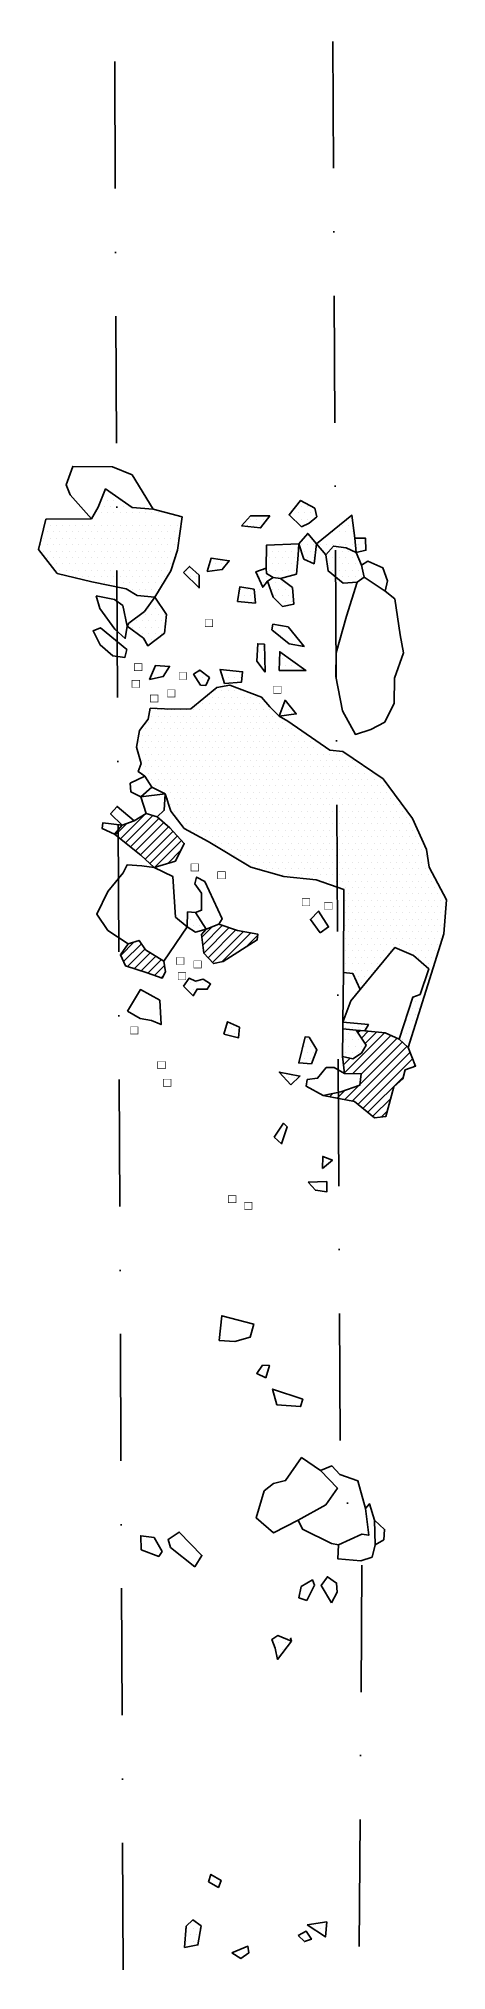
# Model space of a CAD drawing. Header units: metres. Extents: x 322 to 402, y -2061 to -1680.
import ezdxf

# ---------------------------------------------------------------- set-up
doc = ezdxf.new("R2010")
doc.units = ezdxf.units.M
doc.header["$LTSCALE"] = 25
doc.header["$MEASUREMENT"] = 0
doc.linetypes.add('STRICHPUNKTX2', pattern=[2, 1, -0.5, 0, -0.5])
doc.layers.get('0').update_dxf_attribs({"linetype": 'CONTINUOUS'})
for name, color, linetype in [('FEUER', 1, 'CONTINUOUS'), ('GRABUNGSGRENZE', 3, 'STRICHPUNKTX2'), ('STEINE', 4, 'CONTINUOUS'), ('STEINESCHRAFF', 4, 'CONTINUOUS')]:
    doc.layers.add(name, color=color, linetype=linetype)

# ---------------------------------------------------------------- blocks, each defined once
blk = doc.blocks.new('*X1')
at = {"color": 0}
for p, q in [((366.25, -1942.5), (366.25, -1942.5)), ((366.875, -1943.75), (366.875, -1943.75)), ((369.375, -1996.25), (369.375, -1996.25)), ((370.625, -1996.25), (370.625, -1996.25)), ((368.75, -1997.5), (368.75, -1997.5)), ((369.375, -1998.75), (369.375, -1998.75)), ((370, -1997.5), (370, -1997.5)), ((351.25, -2052.5), (351.25, -2052.5)), ((351.875, -2053.75), (351.875, -2053.75)), ((352.5, -2052.5), (352.5, -2052.5)), ((353.125, -2053.75), (353.125, -2053.75)), ((353.75, -2052.5), (353.75, -2052.5)), ((376.25, -2052.5), (376.25, -2052.5)), ((377.5, -2052.5), (377.5, -2052.5)), ((378.125, -2053.75), (378.125, -2053.75)), ((351.25, -2055), (351.25, -2055)), ((352.5, -2055), (352.5, -2055))]:
    blk.add_line(p, q, dxfattribs=at)
blk = doc.blocks.new('*X2')
at = {"color": 0}
for p, q in [((363.125, -1776.25), (363.125, -1776.25)), ((363.75, -1775), (363.75, -1775)), ((364.375, -1776.25), (364.375, -1776.25)), ((365, -1775), (365, -1775)), ((365.625, -1776.25), (365.625, -1776.25)), ((366.25, -1775), (366.25, -1775)), ((371.875, -1773.75), (371.875, -1773.75)), ((372.5, -1775), (372.5, -1775)), ((373.125, -1773.75), (373.125, -1773.75)), ((373.75, -1772.5), (373.75, -1772.5)), ((373.75, -1775), (373.75, -1775)), ((374.375, -1773.75), (374.375, -1773.75)), ((375, -1772.5), (375, -1772.5)), ((375, -1775), (375, -1775)), ((375.625, -1773.75), (375.625, -1773.75)), ((376.25, -1775), (376.25, -1775)), ((381.875, -1776.25), (381.875, -1776.25)), ((383.125, -1776.25), (383.125, -1776.25)), ((383.75, -1775), (383.75, -1775)), ((370, -1780), (370, -1780)), ((371.25, -1780), (371.25, -1780)), ((372.5, -1780), (372.5, -1780)), ((373.75, -1780), (373.75, -1780)), ((374.375, -1778.75), (374.375, -1778.75)), ((375, -1780), (375, -1780)), ((375.625, -1778.75), (375.625, -1778.75)), ((376.25, -1780), (376.25, -1780)), ((377.5, -1780), (377.5, -1780)), ((378.75, -1780), (378.75, -1780)), ((380, -1777.5), (380, -1777.5)), ((380, -1780), (380, -1780)), ((381.25, -1777.5), (381.25, -1777.5)), ((381.25, -1780), (381.25, -1780)), ((382.5, -1777.5), (382.5, -1777.5)), ((382.5, -1780), (382.5, -1780)), ((383.75, -1777.5), (383.75, -1777.5)), ((383.75, -1780), (383.75, -1780)), ((385, -1780), (385, -1780)), ((386.25, -1780), (386.25, -1780)), ((356.875, -1783.75), (356.875, -1783.75)), ((358.125, -1783.75), (358.125, -1783.75)), ((367.5, -1782.5), (367.5, -1782.5)), ((368.125, -1781.25), (368.125, -1781.25)), ((368.125, -1783.75), (368.125, -1783.75)), ((368.75, -1782.5), (368.75, -1782.5)), ((369.375, -1781.25), (369.375, -1781.25)), ((369.375, -1783.75), (369.375, -1783.75)), ((370, -1782.5), (370, -1782.5)), ((370.625, -1781.25), (370.625, -1781.25)), ((370.625, -1783.75), (370.625, -1783.75)), ((371.25, -1782.5), (371.25, -1782.5)), ((371.875, -1781.25), (371.875, -1781.25)), ((371.875, -1783.75), (371.875, -1783.75)), ((372.5, -1782.5), (372.5, -1782.5)), ((373.125, -1781.25), (373.125, -1781.25)), ((374.375, -1781.25), (374.375, -1781.25)), ((375, -1782.5), (375, -1782.5)), ((375.625, -1781.25), (375.625, -1781.25)), ((376.25, -1782.5), (376.25, -1782.5)), ((378.125, -1781.25), (378.125, -1781.25)), ((378.75, -1782.5), (378.75, -1782.5)), ((379.375, -1781.25), (379.375, -1781.25)), ((379.375, -1783.75), (379.375, -1783.75)), ((380, -1782.5), (380, -1782.5)), ((380.625, -1781.25), (380.625, -1781.25)), ((380.625, -1783.75), (380.625, -1783.75)), ((381.25, -1782.5), (381.25, -1782.5)), ((381.875, -1781.25), (381.875, -1781.25)), ((381.875, -1783.75), (381.875, -1783.75)), ((382.5, -1782.5), (382.5, -1782.5)), ((383.125, -1781.25), (383.125, -1781.25)), ((383.125, -1783.75), (383.125, -1783.75)), ((383.75, -1782.5), (383.75, -1782.5)), ((384.375, -1781.25), (384.375, -1781.25)), ((384.375, -1783.75), (384.375, -1783.75)), ((385.625, -1781.25), (385.625, -1781.25)), ((351.25, -1785), (351.25, -1785)), ((351.875, -1786.25), (351.875, -1786.25)), ((352.5, -1785), (352.5, -1785)), ((353.125, -1786.25), (353.125, -1786.25)), ((356.25, -1785), (356.25, -1785)), ((365.625, -1786.25), (365.625, -1786.25)), ((366.25, -1785), (366.25, -1785)), ((366.25, -1787.5), (366.25, -1787.5)), ((366.875, -1786.25), (366.875, -1786.25)), ((367.5, -1785), (367.5, -1785)), ((367.5, -1787.5), (367.5, -1787.5)), ((368.125, -1786.25), (368.125, -1786.25)), ((368.75, -1785), (368.75, -1785)), ((368.75, -1787.5), (368.75, -1787.5)), ((369.375, -1786.25), (369.375, -1786.25)), ((370, -1785), (370, -1785)), ((370, -1787.5), (370, -1787.5)), ((370.625, -1786.25), (370.625, -1786.25)), ((371.25, -1785), (371.25, -1785)), ((372.5, -1785), (372.5, -1785)), ((380, -1785), (380, -1785)), ((380.625, -1786.25), (380.625, -1786.25)), ((381.25, -1785), (381.25, -1785)), ((381.875, -1786.25), (381.875, -1786.25)), ((382.5, -1785), (382.5, -1785)), ((382.5, -1787.5), (382.5, -1787.5)), ((383.125, -1786.25), (383.125, -1786.25)), ((383.75, -1785), (383.75, -1785)), ((384.375, -1786.25), (384.375, -1786.25)), ((385, -1785), (385, -1785)), ((385.625, -1786.25), (385.625, -1786.25)), ((344.375, -1791.25), (344.375, -1791.25)), ((361.875, -1788.75), (361.875, -1788.75)), ((362.5, -1790), (362.5, -1790)), ((363.125, -1788.75), (363.125, -1788.75)), ((363.125, -1791.25), (363.125, -1791.25)), ((363.75, -1790), (363.75, -1790)), ((364.375, -1788.75), (364.375, -1788.75)), ((364.375, -1791.25), (364.375, -1791.25)), ((365.625, -1788.75), (365.625, -1788.75)), ((366.875, -1788.75), (366.875, -1788.75)), ((368.125, -1788.75), (368.125, -1788.75)), ((368.75, -1790), (368.75, -1790)), ((369.375, -1788.75), (369.375, -1788.75)), ((369.375, -1791.25), (369.375, -1791.25)), ((370, -1790), (370, -1790)), ((370.625, -1788.75), (370.625, -1788.75)), ((370.625, -1791.25), (370.625, -1791.25)), ((371.25, -1790), (371.25, -1790)), ((371.875, -1788.75), (371.875, -1788.75)), ((371.875, -1791.25), (371.875, -1791.25)), ((341.25, -1795), (341.25, -1795)), ((342.5, -1795), (342.5, -1795)), ((343.125, -1793.75), (343.125, -1793.75)), ((343.75, -1792.5), (343.75, -1792.5)), ((343.75, -1795), (343.75, -1795)), ((344.375, -1793.75), (344.375, -1793.75)), ((345, -1792.5), (345, -1792.5)), ((345, -1795), (345, -1795)), ((345.625, -1793.75), (345.625, -1793.75)), ((346.25, -1792.5), (346.25, -1792.5)), ((346.25, -1795), (346.25, -1795)), ((346.875, -1793.75), (346.875, -1793.75)), ((340.625, -1796.25), (340.625, -1796.25)), ((341.875, -1796.25), (341.875, -1796.25)), ((342.5, -1797.5), (342.5, -1797.5)), ((343.125, -1796.25), (343.125, -1796.25)), ((343.125, -1798.75), (343.125, -1798.75)), ((343.75, -1797.5), (343.75, -1797.5)), ((344.375, -1796.25), (344.375, -1796.25)), ((344.375, -1798.75), (344.375, -1798.75)), ((345, -1797.5), (345, -1797.5)), ((345.625, -1796.25), (345.625, -1796.25)), ((346.25, -1797.5), (346.25, -1797.5)), ((346.875, -1796.25), (346.875, -1796.25)), ((365.625, -1801.25), (365.625, -1801.25)), ((366.25, -1800), (366.25, -1800)), ((366.25, -1802.5), (366.25, -1802.5)), ((370, -1802.5), (370, -1802.5)), ((371.25, -1802.5), (371.25, -1802.5)), ((353.125, -1806.25), (353.125, -1806.25)), ((353.75, -1805), (353.75, -1805)), ((354.375, -1806.25), (354.375, -1806.25)), ((355.625, -1806.25), (355.625, -1806.25)), ((359.375, -1806.25), (359.375, -1806.25)), ((360.625, -1806.25), (360.625, -1806.25)), ((361.875, -1806.25), (361.875, -1806.25)), ((365.625, -1803.75), (365.625, -1803.75)), ((370.625, -1803.75), (370.625, -1803.75)), ((371.875, -1803.75), (371.875, -1803.75)), ((373.125, -1803.75), (373.125, -1803.75)), ((355, -1807.5), (355, -1807.5)), ((355, -1810), (355, -1810)), ((356.25, -1810), (356.25, -1810)), ((356.875, -1808.75), (356.875, -1808.75)), ((357.5, -1810), (357.5, -1810)), ((358.125, -1808.75), (358.125, -1808.75)), ((358.75, -1810), (358.75, -1810)), ((359.375, -1808.75), (359.375, -1808.75)), ((360, -1810), (360, -1810)), ((360.625, -1808.75), (360.625, -1808.75)), ((361.25, -1810), (361.25, -1810)), ((361.875, -1808.75), (361.875, -1808.75)), ((362.5, -1810), (362.5, -1810)), ((363.75, -1810), (363.75, -1810)), ((365, -1810), (365, -1810)), ((344.375, -1813.75), (344.375, -1813.75)), ((345, -1812.5), (345, -1812.5)), ((345.625, -1813.75), (345.625, -1813.75)), ((346.25, -1812.5), (346.25, -1812.5)), ((346.875, -1813.75), (346.875, -1813.75)), ((347.5, -1812.5), (347.5, -1812.5)), ((348.125, -1813.75), (348.125, -1813.75)), ((348.75, -1812.5), (348.75, -1812.5)), ((349.375, -1813.75), (349.375, -1813.75)), ((350, -1812.5), (350, -1812.5)), ((350.625, -1813.75), (350.625, -1813.75)), ((351.25, -1812.5), (351.25, -1812.5)), ((351.875, -1813.75), (351.875, -1813.75)), ((352.5, -1812.5), (352.5, -1812.5)), ((353.125, -1813.75), (353.125, -1813.75)), ((353.75, -1812.5), (353.75, -1812.5)), ((354.375, -1811.25), (354.375, -1811.25)), ((354.375, -1813.75), (354.375, -1813.75)), ((355, -1812.5), (355, -1812.5)), ((355.625, -1811.25), (355.625, -1811.25)), ((355.625, -1813.75), (355.625, -1813.75)), ((356.25, -1812.5), (356.25, -1812.5)), ((356.875, -1811.25), (356.875, -1811.25)), ((356.875, -1813.75), (356.875, -1813.75)), ((357.5, -1812.5), (357.5, -1812.5)), ((358.125, -1811.25), (358.125, -1811.25)), ((358.125, -1813.75), (358.125, -1813.75)), ((358.75, -1812.5), (358.75, -1812.5)), ((359.375, -1811.25), (359.375, -1811.25)), ((359.375, -1813.75), (359.375, -1813.75)), ((360, -1812.5), (360, -1812.5)), ((360.625, -1811.25), (360.625, -1811.25)), ((360.625, -1813.75), (360.625, -1813.75)), ((361.25, -1812.5), (361.25, -1812.5)), ((361.875, -1811.25), (361.875, -1811.25)), ((361.875, -1813.75), (361.875, -1813.75)), ((362.5, -1812.5), (362.5, -1812.5)), ((363.125, -1811.25), (363.125, -1811.25)), ((363.125, -1813.75), (363.125, -1813.75)), ((363.75, -1812.5), (363.75, -1812.5)), ((364.375, -1811.25), (364.375, -1811.25)), ((364.375, -1813.75), (364.375, -1813.75)), ((365, -1812.5), (365, -1812.5)), ((365.625, -1811.25), (365.625, -1811.25)), ((365.625, -1813.75), (365.625, -1813.75)), ((366.25, -1812.5), (366.25, -1812.5)), ((366.875, -1811.25), (366.875, -1811.25)), ((366.875, -1813.75), (366.875, -1813.75)), ((367.5, -1812.5), (367.5, -1812.5)), ((368.125, -1813.75), (368.125, -1813.75)), ((369.375, -1813.75), (369.375, -1813.75)), ((370, -1812.5), (370, -1812.5)), ((370.625, -1811.25), (370.625, -1811.25)), ((371.25, -1812.5), (371.25, -1812.5)), ((342.5, -1817.5), (342.5, -1817.5)), ((343.125, -1816.25), (343.125, -1816.25)), ((343.75, -1815), (343.75, -1815)), ((343.75, -1817.5), (343.75, -1817.5)), ((344.375, -1816.25), (344.375, -1816.25)), ((345, -1815), (345, -1815)), ((345, -1817.5), (345, -1817.5)), ((345.625, -1816.25), (345.625, -1816.25)), ((346.25, -1815), (346.25, -1815)), ((346.25, -1817.5), (346.25, -1817.5)), ((346.875, -1816.25), (346.875, -1816.25)), ((347.5, -1815), (347.5, -1815)), ((347.5, -1817.5), (347.5, -1817.5)), ((348.125, -1816.25), (348.125, -1816.25)), ((348.75, -1815), (348.75, -1815)), ((348.75, -1817.5), (348.75, -1817.5)), ((349.375, -1816.25), (349.375, -1816.25)), ((350, -1815), (350, -1815)), ((350, -1817.5), (350, -1817.5)), ((350.625, -1816.25), (350.625, -1816.25)), ((351.25, -1815), (351.25, -1815)), ((351.25, -1817.5), (351.25, -1817.5)), ((351.875, -1816.25), (351.875, -1816.25)), ((352.5, -1815), (352.5, -1815)), ((352.5, -1817.5), (352.5, -1817.5)), ((353.125, -1816.25), (353.125, -1816.25)), ((353.75, -1815), (353.75, -1815)), ((353.75, -1817.5), (353.75, -1817.5)), ((354.375, -1816.25), (354.375, -1816.25)), ((355, -1815), (355, -1815)), ((355, -1817.5), (355, -1817.5)), ((355.625, -1816.25), (355.625, -1816.25)), ((356.25, -1815), (356.25, -1815)), ((356.25, -1817.5), (356.25, -1817.5)), ((356.875, -1816.25), (356.875, -1816.25)), ((357.5, -1815), (357.5, -1815)), ((357.5, -1817.5), (357.5, -1817.5)), ((358.125, -1816.25), (358.125, -1816.25)), ((358.75, -1815), (358.75, -1815)), ((358.75, -1817.5), (358.75, -1817.5)), ((359.375, -1816.25), (359.375, -1816.25)), ((360, -1815), (360, -1815)), ((360, -1817.5), (360, -1817.5)), ((360.625, -1816.25), (360.625, -1816.25)), ((361.25, -1815), (361.25, -1815)), ((361.25, -1817.5), (361.25, -1817.5)), ((361.875, -1816.25), (361.875, -1816.25)), ((362.5, -1815), (362.5, -1815)), ((362.5, -1817.5), (362.5, -1817.5)), ((363.125, -1816.25), (363.125, -1816.25)), ((363.75, -1815), (363.75, -1815)), ((363.75, -1817.5), (363.75, -1817.5)), ((364.375, -1816.25), (364.375, -1816.25)), ((365, -1815), (365, -1815)), ((365, -1817.5), (365, -1817.5)), ((365.625, -1816.25), (365.625, -1816.25)), ((366.25, -1815), (366.25, -1815)), ((366.25, -1817.5), (366.25, -1817.5)), ((366.875, -1816.25), (366.875, -1816.25)), ((367.5, -1815), (367.5, -1815)), ((367.5, -1817.5), (367.5, -1817.5)), ((368.125, -1816.25), (368.125, -1816.25)), ((368.75, -1815), (368.75, -1815)), ((368.75, -1817.5), (368.75, -1817.5)), ((369.375, -1816.25), (369.375, -1816.25)), ((370, -1815), (370, -1815)), ((370, -1817.5), (370, -1817.5)), ((370.625, -1816.25), (370.625, -1816.25)), ((371.25, -1815), (371.25, -1815)), ((371.25, -1817.5), (371.25, -1817.5)), ((371.875, -1816.25), (371.875, -1816.25)), ((372.5, -1817.5), (372.5, -1817.5)), ((373.125, -1816.25), (373.125, -1816.25)), ((373.75, -1817.5), (373.75, -1817.5)), ((375, -1817.5), (375, -1817.5)), ((341.875, -1818.75), (341.875, -1818.75)), ((341.875, -1821.25), (341.875, -1821.25)), ((342.5, -1820), (342.5, -1820)), ((343.125, -1818.75), (343.125, -1818.75)), ((343.125, -1821.25), (343.125, -1821.25)), ((343.75, -1820), (343.75, -1820)), ((344.375, -1818.75), (344.375, -1818.75)), ((344.375, -1821.25), (344.375, -1821.25)), ((345, -1820), (345, -1820)), ((345.625, -1818.75), (345.625, -1818.75)), ((345.625, -1821.25), (345.625, -1821.25)), ((346.25, -1820), (346.25, -1820)), ((346.875, -1818.75), (346.875, -1818.75)), ((346.875, -1821.25), (346.875, -1821.25)), ((347.5, -1820), (347.5, -1820)), ((348.125, -1818.75), (348.125, -1818.75)), ((348.125, -1821.25), (348.125, -1821.25)), ((348.75, -1820), (348.75, -1820)), ((349.375, -1818.75), (349.375, -1818.75)), ((349.375, -1821.25), (349.375, -1821.25)), ((350, -1820), (350, -1820)), ((350.625, -1818.75), (350.625, -1818.75)), ((350.625, -1821.25), (350.625, -1821.25)), ((351.25, -1820), (351.25, -1820)), ((351.875, -1818.75), (351.875, -1818.75)), ((351.875, -1821.25), (351.875, -1821.25)), ((352.5, -1820), (352.5, -1820)), ((353.125, -1818.75), (353.125, -1818.75)), ((353.125, -1821.25), (353.125, -1821.25)), ((353.75, -1820), (353.75, -1820)), ((354.375, -1818.75), (354.375, -1818.75)), ((354.375, -1821.25), (354.375, -1821.25)), ((355, -1820), (355, -1820)), ((355.625, -1818.75), (355.625, -1818.75)), ((355.625, -1821.25), (355.625, -1821.25)), ((356.25, -1820), (356.25, -1820)), ((356.875, -1818.75), (356.875, -1818.75)), ((356.875, -1821.25), (356.875, -1821.25)), ((357.5, -1820), (357.5, -1820)), ((358.125, -1818.75), (358.125, -1818.75)), ((358.125, -1821.25), (358.125, -1821.25)), ((358.75, -1820), (358.75, -1820)), ((359.375, -1818.75), (359.375, -1818.75)), ((359.375, -1821.25), (359.375, -1821.25)), ((360, -1820), (360, -1820)), ((360.625, -1818.75), (360.625, -1818.75)), ((360.625, -1821.25), (360.625, -1821.25)), ((361.25, -1820), (361.25, -1820)), ((361.875, -1818.75), (361.875, -1818.75)), ((361.875, -1821.25), (361.875, -1821.25)), ((362.5, -1820), (362.5, -1820)), ((363.125, -1818.75), (363.125, -1818.75)), ((363.125, -1821.25), (363.125, -1821.25)), ((363.75, -1820), (363.75, -1820)), ((364.375, -1818.75), (364.375, -1818.75)), ((364.375, -1821.25), (364.375, -1821.25)), ((365, -1820), (365, -1820)), ((365.625, -1818.75), (365.625, -1818.75)), ((365.625, -1821.25), (365.625, -1821.25)), ((366.25, -1820), (366.25, -1820)), ((366.875, -1818.75), (366.875, -1818.75)), ((366.875, -1821.25), (366.875, -1821.25)), ((367.5, -1820), (367.5, -1820)), ((368.125, -1818.75), (368.125, -1818.75)), ((368.125, -1821.25), (368.125, -1821.25)), ((368.75, -1820), (368.75, -1820)), ((369.375, -1818.75), (369.375, -1818.75)), ((369.375, -1821.25), (369.375, -1821.25)), ((370, -1820), (370, -1820)), ((370.625, -1818.75), (370.625, -1818.75)), ((370.625, -1821.25), (370.625, -1821.25)), ((371.25, -1820), (371.25, -1820)), ((371.875, -1818.75), (371.875, -1818.75)), ((371.875, -1821.25), (371.875, -1821.25)), ((372.5, -1820), (372.5, -1820)), ((373.125, -1818.75), (373.125, -1818.75)), ((373.125, -1821.25), (373.125, -1821.25)), ((373.75, -1820), (373.75, -1820)), ((374.375, -1818.75), (374.375, -1818.75)), ((374.375, -1821.25), (374.375, -1821.25)), ((375, -1820), (375, -1820)), ((375.625, -1818.75), (375.625, -1818.75)), ((375.625, -1821.25), (375.625, -1821.25)), ((376.25, -1820), (376.25, -1820)), ((376.875, -1818.75), (376.875, -1818.75)), ((376.875, -1821.25), (376.875, -1821.25)), ((377.5, -1820), (377.5, -1820)), ((378.125, -1821.25), (378.125, -1821.25)), ((379.375, -1821.25), (379.375, -1821.25)), ((380.625, -1821.25), (380.625, -1821.25)), ((381.875, -1821.25), (381.875, -1821.25)), ((342.5, -1822.5), (342.5, -1822.5)), ((342.5, -1825), (342.5, -1825)), ((343.125, -1823.75), (343.125, -1823.75)), ((343.75, -1822.5), (343.75, -1822.5)), ((343.75, -1825), (343.75, -1825)), ((344.375, -1823.75), (344.375, -1823.75)), ((345, -1822.5), (345, -1822.5)), ((345, -1825), (345, -1825)), ((345.625, -1823.75), (345.625, -1823.75)), ((346.25, -1822.5), (346.25, -1822.5)), ((346.25, -1825), (346.25, -1825)), ((346.875, -1823.75), (346.875, -1823.75)), ((347.5, -1822.5), (347.5, -1822.5)), ((347.5, -1825), (347.5, -1825)), ((348.125, -1823.75), (348.125, -1823.75)), ((348.75, -1822.5), (348.75, -1822.5)), ((348.75, -1825), (348.75, -1825)), ((349.375, -1823.75), (349.375, -1823.75)), ((350, -1822.5), (350, -1822.5)), ((350, -1825), (350, -1825)), ((350.625, -1823.75), (350.625, -1823.75)), ((351.25, -1822.5), (351.25, -1822.5)), ((351.25, -1825), (351.25, -1825)), ((351.875, -1823.75), (351.875, -1823.75)), ((352.5, -1822.5), (352.5, -1822.5)), ((352.5, -1825), (352.5, -1825)), ((353.125, -1823.75), (353.125, -1823.75)), ((353.75, -1822.5), (353.75, -1822.5)), ((353.75, -1825), (353.75, -1825)), ((354.375, -1823.75), (354.375, -1823.75)), ((355, -1822.5), (355, -1822.5)), ((355, -1825), (355, -1825)), ((355.625, -1823.75), (355.625, -1823.75)), ((356.25, -1822.5), (356.25, -1822.5)), ((356.25, -1825), (356.25, -1825)), ((356.875, -1823.75), (356.875, -1823.75)), ((357.5, -1822.5), (357.5, -1822.5)), ((357.5, -1825), (357.5, -1825)), ((358.125, -1823.75), (358.125, -1823.75)), ((358.75, -1822.5), (358.75, -1822.5)), ((358.75, -1825), (358.75, -1825)), ((359.375, -1823.75), (359.375, -1823.75)), ((360, -1822.5), (360, -1822.5)), ((360, -1825), (360, -1825)), ((360.625, -1823.75), (360.625, -1823.75)), ((361.25, -1822.5), (361.25, -1822.5)), ((361.25, -1825), (361.25, -1825)), ((361.875, -1823.75), (361.875, -1823.75)), ((362.5, -1822.5), (362.5, -1822.5)), ((362.5, -1825), (362.5, -1825)), ((363.125, -1823.75), (363.125, -1823.75)), ((363.75, -1822.5), (363.75, -1822.5)), ((363.75, -1825), (363.75, -1825)), ((364.375, -1823.75), (364.375, -1823.75)), ((365, -1822.5), (365, -1822.5)), ((365, -1825), (365, -1825)), ((365.625, -1823.75), (365.625, -1823.75)), ((366.25, -1822.5), (366.25, -1822.5)), ((366.25, -1825), (366.25, -1825)), ((366.875, -1823.75), (366.875, -1823.75)), ((367.5, -1822.5), (367.5, -1822.5)), ((367.5, -1825), (367.5, -1825)), ((368.125, -1823.75), (368.125, -1823.75)), ((368.75, -1822.5), (368.75, -1822.5)), ((368.75, -1825), (368.75, -1825)), ((369.375, -1823.75), (369.375, -1823.75)), ((370, -1822.5), (370, -1822.5)), ((370, -1825), (370, -1825)), ((370.625, -1823.75), (370.625, -1823.75)), ((371.25, -1822.5), (371.25, -1822.5)), ((371.25, -1825), (371.25, -1825)), ((371.875, -1823.75), (371.875, -1823.75)), ((372.5, -1822.5), (372.5, -1822.5)), ((372.5, -1825), (372.5, -1825)), ((373.125, -1823.75), (373.125, -1823.75)), ((373.75, -1822.5), (373.75, -1822.5)), ((373.75, -1825), (373.75, -1825)), ((374.375, -1823.75), (374.375, -1823.75)), ((375, -1822.5), (375, -1822.5)), ((375, -1825), (375, -1825)), ((375.625, -1823.75), (375.625, -1823.75)), ((376.25, -1822.5), (376.25, -1822.5)), ((376.25, -1825), (376.25, -1825)), ((376.875, -1823.75), (376.875, -1823.75)), ((377.5, -1822.5), (377.5, -1822.5)), ((377.5, -1825), (377.5, -1825)), ((378.125, -1823.75), (378.125, -1823.75)), ((378.75, -1822.5), (378.75, -1822.5)), ((378.75, -1825), (378.75, -1825)), ((379.375, -1823.75), (379.375, -1823.75)), ((380, -1822.5), (380, -1822.5)), ((380, -1825), (380, -1825)), ((380.625, -1823.75), (380.625, -1823.75)), ((381.25, -1822.5), (381.25, -1822.5)), ((381.25, -1825), (381.25, -1825)), ((381.875, -1823.75), (381.875, -1823.75)), ((382.5, -1822.5), (382.5, -1822.5)), ((382.5, -1825), (382.5, -1825)), ((383.125, -1823.75), (383.125, -1823.75)), ((383.75, -1822.5), (383.75, -1822.5)), ((383.75, -1825), (383.75, -1825)), ((384.375, -1823.75), (384.375, -1823.75)), ((385, -1825), (385, -1825)), ((385.625, -1823.75), (385.625, -1823.75)), ((386.25, -1825), (386.25, -1825)), ((387.5, -1825), (387.5, -1825)), ((344.375, -1826.25), (344.375, -1826.25)), ((345, -1827.5), (345, -1827.5)), ((345.625, -1826.25), (345.625, -1826.25)), ((346.25, -1827.5), (346.25, -1827.5)), ((346.875, -1826.25), (346.875, -1826.25)), ((346.875, -1828.75), (346.875, -1828.75)), ((347.5, -1827.5), (347.5, -1827.5)), ((348.125, -1826.25), (348.125, -1826.25)), ((348.125, -1828.75), (348.125, -1828.75)), ((348.75, -1827.5), (348.75, -1827.5)), ((349.375, -1826.25), (349.375, -1826.25)), ((349.375, -1828.75), (349.375, -1828.75)), ((350, -1827.5), (350, -1827.5)), ((350.625, -1826.25), (350.625, -1826.25)), ((350.625, -1828.75), (350.625, -1828.75)), ((351.25, -1827.5), (351.25, -1827.5)), ((351.875, -1826.25), (351.875, -1826.25)), ((351.875, -1828.75), (351.875, -1828.75)), ((352.5, -1827.5), (352.5, -1827.5)), ((353.125, -1826.25), (353.125, -1826.25)), ((353.125, -1828.75), (353.125, -1828.75)), ((353.75, -1827.5), (353.75, -1827.5)), ((354.375, -1826.25), (354.375, -1826.25)), ((354.375, -1828.75), (354.375, -1828.75)), ((355, -1827.5), (355, -1827.5)), ((355.625, -1826.25), (355.625, -1826.25)), ((355.625, -1828.75), (355.625, -1828.75)), ((356.25, -1827.5), (356.25, -1827.5)), ((356.875, -1826.25), (356.875, -1826.25)), ((356.875, -1828.75), (356.875, -1828.75)), ((357.5, -1827.5), (357.5, -1827.5)), ((358.125, -1826.25), (358.125, -1826.25)), ((358.125, -1828.75), (358.125, -1828.75)), ((358.75, -1827.5), (358.75, -1827.5)), ((359.375, -1826.25), (359.375, -1826.25)), ((359.375, -1828.75), (359.375, -1828.75)), ((360, -1827.5), (360, -1827.5)), ((360.625, -1826.25), (360.625, -1826.25)), ((360.625, -1828.75), (360.625, -1828.75)), ((361.25, -1827.5), (361.25, -1827.5)), ((361.875, -1826.25), (361.875, -1826.25)), ((361.875, -1828.75), (361.875, -1828.75)), ((362.5, -1827.5), (362.5, -1827.5)), ((363.125, -1826.25), (363.125, -1826.25)), ((363.125, -1828.75), (363.125, -1828.75)), ((363.75, -1827.5), (363.75, -1827.5)), ((364.375, -1826.25), (364.375, -1826.25)), ((364.375, -1828.75), (364.375, -1828.75)), ((365, -1827.5), (365, -1827.5)), ((365.625, -1826.25), (365.625, -1826.25)), ((365.625, -1828.75), (365.625, -1828.75)), ((366.25, -1827.5), (366.25, -1827.5)), ((366.875, -1826.25), (366.875, -1826.25)), ((366.875, -1828.75), (366.875, -1828.75)), ((367.5, -1827.5), (367.5, -1827.5)), ((368.125, -1826.25), (368.125, -1826.25)), ((368.125, -1828.75), (368.125, -1828.75)), ((368.75, -1827.5), (368.75, -1827.5)), ((369.375, -1826.25), (369.375, -1826.25)), ((369.375, -1828.75), (369.375, -1828.75)), ((370, -1827.5), (370, -1827.5)), ((370.625, -1826.25), (370.625, -1826.25)), ((370.625, -1828.75), (370.625, -1828.75)), ((371.25, -1827.5), (371.25, -1827.5)), ((371.875, -1826.25), (371.875, -1826.25)), ((371.875, -1828.75), (371.875, -1828.75)), ((372.5, -1827.5), (372.5, -1827.5)), ((373.125, -1826.25), (373.125, -1826.25)), ((373.125, -1828.75), (373.125, -1828.75)), ((373.75, -1827.5), (373.75, -1827.5)), ((374.375, -1826.25), (374.375, -1826.25)), ((374.375, -1828.75), (374.375, -1828.75)), ((375, -1827.5), (375, -1827.5)), ((375.625, -1826.25), (375.625, -1826.25)), ((375.625, -1828.75), (375.625, -1828.75)), ((376.25, -1827.5), (376.25, -1827.5)), ((376.875, -1826.25), (376.875, -1826.25)), ((376.875, -1828.75), (376.875, -1828.75)), ((377.5, -1827.5), (377.5, -1827.5)), ((378.125, -1826.25), (378.125, -1826.25)), ((378.125, -1828.75), (378.125, -1828.75)), ((378.75, -1827.5), (378.75, -1827.5)), ((379.375, -1826.25), (379.375, -1826.25)), ((379.375, -1828.75), (379.375, -1828.75)), ((380, -1827.5), (380, -1827.5)), ((380.625, -1826.25), (380.625, -1826.25)), ((380.625, -1828.75), (380.625, -1828.75)), ((381.25, -1827.5), (381.25, -1827.5)), ((381.875, -1826.25), (381.875, -1826.25)), ((381.875, -1828.75), (381.875, -1828.75)), ((382.5, -1827.5), (382.5, -1827.5)), ((383.125, -1826.25), (383.125, -1826.25)), ((383.125, -1828.75), (383.125, -1828.75)), ((383.75, -1827.5), (383.75, -1827.5)), ((384.375, -1826.25), (384.375, -1826.25)), ((384.375, -1828.75), (384.375, -1828.75)), ((385, -1827.5), (385, -1827.5)), ((385.625, -1826.25), (385.625, -1826.25)), ((385.625, -1828.75), (385.625, -1828.75)), ((386.25, -1827.5), (386.25, -1827.5)), ((386.875, -1826.25), (386.875, -1826.25)), ((386.875, -1828.75), (386.875, -1828.75)), ((387.5, -1827.5), (387.5, -1827.5)), ((388.125, -1826.25), (388.125, -1826.25)), ((388.125, -1828.75), (388.125, -1828.75)), ((388.75, -1827.5), (388.75, -1827.5)), ((389.375, -1826.25), (389.375, -1826.25)), ((389.375, -1828.75), (389.375, -1828.75)), ((390, -1827.5), (390, -1827.5)), ((390.625, -1828.75), (390.625, -1828.75)), ((347.5, -1830), (347.5, -1830)), ((348.125, -1831.25), (348.125, -1831.25)), ((348.75, -1830), (348.75, -1830)), ((348.75, -1832.5), (348.75, -1832.5)), ((349.375, -1831.25), (349.375, -1831.25)), ((350, -1830), (350, -1830)), ((350, -1832.5), (350, -1832.5)), ((350.625, -1831.25), (350.625, -1831.25)), ((351.25, -1830), (351.25, -1830)), ((351.25, -1832.5), (351.25, -1832.5)), ((351.875, -1831.25), (351.875, -1831.25)), ((352.5, -1830), (352.5, -1830)), ((352.5, -1832.5), (352.5, -1832.5)), ((353.125, -1831.25), (353.125, -1831.25)), ((353.75, -1830), (353.75, -1830)), ((353.75, -1832.5), (353.75, -1832.5)), ((354.375, -1831.25), (354.375, -1831.25)), ((355, -1830), (355, -1830)), ((355, -1832.5), (355, -1832.5)), ((355.625, -1831.25), (355.625, -1831.25)), ((356.25, -1830), (356.25, -1830)), ((356.25, -1832.5), (356.25, -1832.5)), ((356.875, -1831.25), (356.875, -1831.25)), ((357.5, -1830), (357.5, -1830)), ((357.5, -1832.5), (357.5, -1832.5)), ((358.125, -1831.25), (358.125, -1831.25)), ((358.75, -1830), (358.75, -1830)), ((358.75, -1832.5), (358.75, -1832.5)), ((359.375, -1831.25), (359.375, -1831.25)), ((360, -1830), (360, -1830)), ((360, -1832.5), (360, -1832.5)), ((360.625, -1831.25), (360.625, -1831.25)), ((361.25, -1830), (361.25, -1830)), ((361.25, -1832.5), (361.25, -1832.5)), ((361.875, -1831.25), (361.875, -1831.25)), ((362.5, -1830), (362.5, -1830)), ((362.5, -1832.5), (362.5, -1832.5)), ((363.125, -1831.25), (363.125, -1831.25)), ((363.75, -1830), (363.75, -1830)), ((363.75, -1832.5), (363.75, -1832.5)), ((364.375, -1831.25), (364.375, -1831.25)), ((365, -1830), (365, -1830)), ((365, -1832.5), (365, -1832.5)), ((365.625, -1831.25), (365.625, -1831.25)), ((366.25, -1830), (366.25, -1830)), ((366.25, -1832.5), (366.25, -1832.5)), ((366.875, -1831.25), (366.875, -1831.25)), ((367.5, -1830), (367.5, -1830)), ((367.5, -1832.5), (367.5, -1832.5)), ((368.125, -1831.25), (368.125, -1831.25)), ((368.75, -1830), (368.75, -1830)), ((368.75, -1832.5), (368.75, -1832.5)), ((369.375, -1831.25), (369.375, -1831.25)), ((370, -1830), (370, -1830)), ((370, -1832.5), (370, -1832.5)), ((370.625, -1831.25), (370.625, -1831.25)), ((371.25, -1830), (371.25, -1830)), ((371.25, -1832.5), (371.25, -1832.5)), ((371.875, -1831.25), (371.875, -1831.25)), ((372.5, -1830), (372.5, -1830)), ((372.5, -1832.5), (372.5, -1832.5)), ((373.125, -1831.25), (373.125, -1831.25)), ((373.75, -1830), (373.75, -1830)), ((373.75, -1832.5), (373.75, -1832.5)), ((374.375, -1831.25), (374.375, -1831.25)), ((375, -1830), (375, -1830)), ((375, -1832.5), (375, -1832.5)), ((375.625, -1831.25), (375.625, -1831.25)), ((376.25, -1830), (376.25, -1830)), ((376.25, -1832.5), (376.25, -1832.5)), ((376.875, -1831.25), (376.875, -1831.25)), ((377.5, -1830), (377.5, -1830)), ((377.5, -1832.5), (377.5, -1832.5)), ((378.125, -1831.25), (378.125, -1831.25)), ((378.75, -1830), (378.75, -1830)), ((378.75, -1832.5), (378.75, -1832.5)), ((379.375, -1831.25), (379.375, -1831.25)), ((380, -1830), (380, -1830)), ((380, -1832.5), (380, -1832.5)), ((380.625, -1831.25), (380.625, -1831.25)), ((381.25, -1830), (381.25, -1830)), ((381.25, -1832.5), (381.25, -1832.5)), ((381.875, -1831.25), (381.875, -1831.25)), ((382.5, -1830), (382.5, -1830)), ((382.5, -1832.5), (382.5, -1832.5)), ((383.125, -1831.25), (383.125, -1831.25)), ((383.75, -1830), (383.75, -1830)), ((383.75, -1832.5), (383.75, -1832.5)), ((384.375, -1831.25), (384.375, -1831.25)), ((385, -1830), (385, -1830)), ((385, -1832.5), (385, -1832.5)), ((385.625, -1831.25), (385.625, -1831.25)), ((386.25, -1830), (386.25, -1830)), ((386.25, -1832.5), (386.25, -1832.5)), ((386.875, -1831.25), (386.875, -1831.25)), ((387.5, -1830), (387.5, -1830)), ((387.5, -1832.5), (387.5, -1832.5)), ((388.125, -1831.25), (388.125, -1831.25)), ((388.75, -1830), (388.75, -1830)), ((388.75, -1832.5), (388.75, -1832.5)), ((389.375, -1831.25), (389.375, -1831.25)), ((390, -1830), (390, -1830)), ((390, -1832.5), (390, -1832.5)), ((390.625, -1831.25), (390.625, -1831.25)), ((391.25, -1830), (391.25, -1830)), ((391.25, -1832.5), (391.25, -1832.5)), ((391.875, -1831.25), (391.875, -1831.25)), ((392.5, -1830), (392.5, -1830)), ((392.5, -1832.5), (392.5, -1832.5)), ((393.125, -1831.25), (393.125, -1831.25)), ((393.75, -1832.5), (393.75, -1832.5)), ((349.375, -1833.75), (349.375, -1833.75)), ((350.625, -1833.75), (350.625, -1833.75)), ((351.25, -1835), (351.25, -1835)), ((351.875, -1833.75), (351.875, -1833.75)), ((351.875, -1836.25), (351.875, -1836.25)), ((352.5, -1835), (352.5, -1835)), ((353.125, -1833.75), (353.125, -1833.75)), ((353.125, -1836.25), (353.125, -1836.25)), ((353.75, -1835), (353.75, -1835)), ((354.375, -1833.75), (354.375, -1833.75)), ((354.375, -1836.25), (354.375, -1836.25)), ((355, -1835), (355, -1835)), ((355.625, -1833.75), (355.625, -1833.75)), ((355.625, -1836.25), (355.625, -1836.25)), ((356.25, -1835), (356.25, -1835)), ((356.875, -1833.75), (356.875, -1833.75)), ((356.875, -1836.25), (356.875, -1836.25)), ((357.5, -1835), (357.5, -1835)), ((358.125, -1833.75), (358.125, -1833.75)), ((358.125, -1836.25), (358.125, -1836.25)), ((358.75, -1835), (358.75, -1835)), ((359.375, -1833.75), (359.375, -1833.75)), ((359.375, -1836.25), (359.375, -1836.25)), ((360, -1835), (360, -1835)), ((360.625, -1833.75), (360.625, -1833.75)), ((360.625, -1836.25), (360.625, -1836.25)), ((361.25, -1835), (361.25, -1835)), ((361.875, -1833.75), (361.875, -1833.75)), ((361.875, -1836.25), (361.875, -1836.25)), ((362.5, -1835), (362.5, -1835)), ((363.125, -1833.75), (363.125, -1833.75)), ((363.125, -1836.25), (363.125, -1836.25)), ((363.75, -1835), (363.75, -1835)), ((364.375, -1833.75), (364.375, -1833.75)), ((364.375, -1836.25), (364.375, -1836.25)), ((365, -1835), (365, -1835)), ((365.625, -1833.75), (365.625, -1833.75)), ((365.625, -1836.25), (365.625, -1836.25)), ((366.25, -1835), (366.25, -1835)), ((366.875, -1833.75), (366.875, -1833.75)), ((366.875, -1836.25), (366.875, -1836.25)), ((367.5, -1835), (367.5, -1835)), ((368.125, -1833.75), (368.125, -1833.75)), ((368.125, -1836.25), (368.125, -1836.25)), ((368.75, -1835), (368.75, -1835)), ((369.375, -1833.75), (369.375, -1833.75)), ((369.375, -1836.25), (369.375, -1836.25)), ((370, -1835), (370, -1835)), ((370.625, -1833.75), (370.625, -1833.75)), ((370.625, -1836.25), (370.625, -1836.25)), ((371.25, -1835), (371.25, -1835)), ((371.875, -1833.75), (371.875, -1833.75)), ((371.875, -1836.25), (371.875, -1836.25)), ((372.5, -1835), (372.5, -1835)), ((373.125, -1833.75), (373.125, -1833.75)), ((373.125, -1836.25), (373.125, -1836.25)), ((373.75, -1835), (373.75, -1835)), ((374.375, -1833.75), (374.375, -1833.75)), ((374.375, -1836.25), (374.375, -1836.25)), ((375, -1835), (375, -1835)), ((375.625, -1833.75), (375.625, -1833.75)), ((375.625, -1836.25), (375.625, -1836.25)), ((376.25, -1835), (376.25, -1835)), ((376.875, -1833.75), (376.875, -1833.75)), ((376.875, -1836.25), (376.875, -1836.25)), ((377.5, -1835), (377.5, -1835)), ((378.125, -1833.75), (378.125, -1833.75)), ((378.125, -1836.25), (378.125, -1836.25)), ((378.75, -1835), (378.75, -1835)), ((379.375, -1833.75), (379.375, -1833.75)), ((379.375, -1836.25), (379.375, -1836.25)), ((380, -1835), (380, -1835)), ((380.625, -1833.75), (380.625, -1833.75)), ((380.625, -1836.25), (380.625, -1836.25)), ((381.25, -1835), (381.25, -1835)), ((381.875, -1833.75), (381.875, -1833.75)), ((381.875, -1836.25), (381.875, -1836.25)), ((382.5, -1835), (382.5, -1835)), ((383.125, -1833.75), (383.125, -1833.75)), ((383.125, -1836.25), (383.125, -1836.25)), ((383.75, -1835), (383.75, -1835)), ((384.375, -1833.75), (384.375, -1833.75)), ((384.375, -1836.25), (384.375, -1836.25)), ((385, -1835), (385, -1835)), ((385.625, -1833.75), (385.625, -1833.75)), ((385.625, -1836.25), (385.625, -1836.25)), ((386.25, -1835), (386.25, -1835)), ((386.875, -1833.75), (386.875, -1833.75)), ((386.875, -1836.25), (386.875, -1836.25)), ((387.5, -1835), (387.5, -1835)), ((388.125, -1833.75), (388.125, -1833.75)), ((388.125, -1836.25), (388.125, -1836.25)), ((388.75, -1835), (388.75, -1835)), ((389.375, -1833.75), (389.375, -1833.75)), ((389.375, -1836.25), (389.375, -1836.25)), ((390, -1835), (390, -1835)), ((390.625, -1833.75), (390.625, -1833.75)), ((390.625, -1836.25), (390.625, -1836.25)), ((391.25, -1835), (391.25, -1835)), ((391.875, -1833.75), (391.875, -1833.75)), ((391.875, -1836.25), (391.875, -1836.25)), ((392.5, -1835), (392.5, -1835)), ((393.125, -1833.75), (393.125, -1833.75)), ((393.125, -1836.25), (393.125, -1836.25)), ((393.75, -1835), (393.75, -1835)), ((394.375, -1833.75), (394.375, -1833.75)), ((394.375, -1836.25), (394.375, -1836.25)), ((395, -1835), (395, -1835)), ((395.625, -1836.25), (395.625, -1836.25)), ((353.75, -1837.5), (353.75, -1837.5)), ((355, -1837.5), (355, -1837.5)), ((356.25, -1837.5), (356.25, -1837.5)), ((356.875, -1838.75), (356.875, -1838.75)), ((357.5, -1837.5), (357.5, -1837.5)), ((358.125, -1838.75), (358.125, -1838.75)), ((358.75, -1837.5), (358.75, -1837.5)), ((358.75, -1840), (358.75, -1840)), ((359.375, -1838.75), (359.375, -1838.75)), ((360, -1837.5), (360, -1837.5)), ((360, -1840), (360, -1840)), ((360.625, -1838.75), (360.625, -1838.75)), ((361.25, -1837.5), (361.25, -1837.5)), ((361.25, -1840), (361.25, -1840)), ((361.875, -1838.75), (361.875, -1838.75)), ((362.5, -1837.5), (362.5, -1837.5)), ((362.5, -1840), (362.5, -1840)), ((363.125, -1838.75), (363.125, -1838.75)), ((363.75, -1837.5), (363.75, -1837.5)), ((363.75, -1840), (363.75, -1840)), ((364.375, -1838.75), (364.375, -1838.75)), ((365, -1837.5), (365, -1837.5)), ((365, -1840), (365, -1840)), ((365.625, -1838.75), (365.625, -1838.75)), ((366.25, -1837.5), (366.25, -1837.5)), ((366.25, -1840), (366.25, -1840)), ((366.875, -1838.75), (366.875, -1838.75)), ((367.5, -1837.5), (367.5, -1837.5)), ((367.5, -1840), (367.5, -1840)), ((368.125, -1838.75), (368.125, -1838.75)), ((368.75, -1837.5), (368.75, -1837.5)), ((368.75, -1840), (368.75, -1840)), ((369.375, -1838.75), (369.375, -1838.75)), ((370, -1837.5), (370, -1837.5)), ((370, -1840), (370, -1840)), ((370.625, -1838.75), (370.625, -1838.75)), ((371.25, -1837.5), (371.25, -1837.5)), ((371.25, -1840), (371.25, -1840)), ((371.875, -1838.75), (371.875, -1838.75)), ((372.5, -1837.5), (372.5, -1837.5)), ((372.5, -1840), (372.5, -1840)), ((373.125, -1838.75), (373.125, -1838.75)), ((373.75, -1837.5), (373.75, -1837.5)), ((373.75, -1840), (373.75, -1840)), ((374.375, -1838.75), (374.375, -1838.75)), ((375, -1837.5), (375, -1837.5)), ((375, -1840), (375, -1840)), ((375.625, -1838.75), (375.625, -1838.75)), ((376.25, -1837.5), (376.25, -1837.5)), ((376.25, -1840), (376.25, -1840)), ((376.875, -1838.75), (376.875, -1838.75)), ((377.5, -1837.5), (377.5, -1837.5)), ((377.5, -1840), (377.5, -1840)), ((378.125, -1838.75), (378.125, -1838.75)), ((378.75, -1837.5), (378.75, -1837.5)), ((378.75, -1840), (378.75, -1840)), ((379.375, -1838.75), (379.375, -1838.75)), ((380, -1837.5), (380, -1837.5)), ((380, -1840), (380, -1840)), ((380.625, -1838.75), (380.625, -1838.75)), ((381.25, -1837.5), (381.25, -1837.5)), ((381.25, -1840), (381.25, -1840)), ((381.875, -1838.75), (381.875, -1838.75)), ((382.5, -1837.5), (382.5, -1837.5)), ((382.5, -1840), (382.5, -1840)), ((383.125, -1838.75), (383.125, -1838.75)), ((383.75, -1837.5), (383.75, -1837.5)), ((383.75, -1840), (383.75, -1840)), ((384.375, -1838.75), (384.375, -1838.75)), ((385, -1837.5), (385, -1837.5)), ((385, -1840), (385, -1840)), ((385.625, -1838.75), (385.625, -1838.75)), ((386.25, -1837.5), (386.25, -1837.5)), ((386.25, -1840), (386.25, -1840)), ((386.875, -1838.75), (386.875, -1838.75)), ((387.5, -1837.5), (387.5, -1837.5)), ((387.5, -1840), (387.5, -1840)), ((388.125, -1838.75), (388.125, -1838.75)), ((388.75, -1837.5), (388.75, -1837.5)), ((388.75, -1840), (388.75, -1840)), ((389.375, -1838.75), (389.375, -1838.75)), ((390, -1837.5), (390, -1837.5)), ((390, -1840), (390, -1840)), ((390.625, -1838.75), (390.625, -1838.75)), ((391.25, -1837.5), (391.25, -1837.5)), ((391.25, -1840), (391.25, -1840)), ((391.875, -1838.75), (391.875, -1838.75)), ((392.5, -1837.5), (392.5, -1837.5)), ((392.5, -1840), (392.5, -1840)), ((393.125, -1838.75), (393.125, -1838.75)), ((393.75, -1837.5), (393.75, -1837.5)), ((393.75, -1840), (393.75, -1840)), ((394.375, -1838.75), (394.375, -1838.75)), ((395, -1837.5), (395, -1837.5)), ((395, -1840), (395, -1840)), ((395.625, -1838.75), (395.625, -1838.75)), ((396.25, -1837.5), (396.25, -1837.5)), ((396.25, -1840), (396.25, -1840)), ((396.875, -1838.75), (396.875, -1838.75)), ((397.5, -1840), (397.5, -1840)), ((360.625, -1841.25), (360.625, -1841.25)), ((361.875, -1841.25), (361.875, -1841.25)), ((362.5, -1842.5), (362.5, -1842.5)), ((363.125, -1841.25), (363.125, -1841.25)), ((363.75, -1842.5), (363.75, -1842.5)), ((364.375, -1841.25), (364.375, -1841.25)), ((365, -1842.5), (365, -1842.5)), ((365.625, -1841.25), (365.625, -1841.25)), ((365.625, -1843.75), (365.625, -1843.75)), ((366.25, -1842.5), (366.25, -1842.5)), ((366.875, -1841.25), (366.875, -1841.25)), ((366.875, -1843.75), (366.875, -1843.75)), ((367.5, -1842.5), (367.5, -1842.5)), ((368.125, -1841.25), (368.125, -1841.25)), ((368.125, -1843.75), (368.125, -1843.75)), ((368.75, -1842.5), (368.75, -1842.5)), ((369.375, -1841.25), (369.375, -1841.25)), ((369.375, -1843.75), (369.375, -1843.75)), ((370, -1842.5), (370, -1842.5)), ((370.625, -1841.25), (370.625, -1841.25)), ((370.625, -1843.75), (370.625, -1843.75)), ((371.25, -1842.5), (371.25, -1842.5)), ((371.875, -1841.25), (371.875, -1841.25)), ((371.875, -1843.75), (371.875, -1843.75)), ((372.5, -1842.5), (372.5, -1842.5)), ((373.125, -1841.25), (373.125, -1841.25)), ((373.125, -1843.75), (373.125, -1843.75)), ((373.75, -1842.5), (373.75, -1842.5)), ((374.375, -1841.25), (374.375, -1841.25)), ((374.375, -1843.75), (374.375, -1843.75)), ((375, -1842.5), (375, -1842.5)), ((375.625, -1841.25), (375.625, -1841.25)), ((375.625, -1843.75), (375.625, -1843.75)), ((376.25, -1842.5), (376.25, -1842.5)), ((376.875, -1841.25), (376.875, -1841.25)), ((376.875, -1843.75), (376.875, -1843.75)), ((377.5, -1842.5), (377.5, -1842.5)), ((378.125, -1841.25), (378.125, -1841.25)), ((378.125, -1843.75), (378.125, -1843.75)), ((378.75, -1842.5), (378.75, -1842.5)), ((379.375, -1841.25), (379.375, -1841.25)), ((379.375, -1843.75), (379.375, -1843.75)), ((380, -1842.5), (380, -1842.5)), ((380.625, -1841.25), (380.625, -1841.25)), ((380.625, -1843.75), (380.625, -1843.75)), ((381.25, -1842.5), (381.25, -1842.5)), ((381.875, -1841.25), (381.875, -1841.25)), ((381.875, -1843.75), (381.875, -1843.75)), ((382.5, -1842.5), (382.5, -1842.5)), ((383.125, -1841.25), (383.125, -1841.25)), ((383.125, -1843.75), (383.125, -1843.75)), ((383.75, -1842.5), (383.75, -1842.5)), ((384.375, -1841.25), (384.375, -1841.25)), ((384.375, -1843.75), (384.375, -1843.75)), ((385, -1842.5), (385, -1842.5)), ((385.625, -1841.25), (385.625, -1841.25)), ((385.625, -1843.75), (385.625, -1843.75)), ((386.25, -1842.5), (386.25, -1842.5)), ((386.875, -1841.25), (386.875, -1841.25)), ((386.875, -1843.75), (386.875, -1843.75)), ((387.5, -1842.5), (387.5, -1842.5)), ((388.125, -1841.25), (388.125, -1841.25)), ((388.125, -1843.75), (388.125, -1843.75)), ((388.75, -1842.5), (388.75, -1842.5)), ((389.375, -1841.25), (389.375, -1841.25)), ((389.375, -1843.75), (389.375, -1843.75)), ((390, -1842.5), (390, -1842.5)), ((390.625, -1841.25), (390.625, -1841.25)), ((390.625, -1843.75), (390.625, -1843.75)), ((391.25, -1842.5), (391.25, -1842.5)), ((391.875, -1841.25), (391.875, -1841.25)), ((391.875, -1843.75), (391.875, -1843.75)), ((392.5, -1842.5), (392.5, -1842.5)), ((393.125, -1841.25), (393.125, -1841.25)), ((393.125, -1843.75), (393.125, -1843.75)), ((393.75, -1842.5), (393.75, -1842.5)), ((394.375, -1841.25), (394.375, -1841.25)), ((394.375, -1843.75), (394.375, -1843.75)), ((395, -1842.5), (395, -1842.5)), ((395.625, -1841.25), (395.625, -1841.25)), ((395.625, -1843.75), (395.625, -1843.75)), ((396.25, -1842.5), (396.25, -1842.5)), ((396.875, -1841.25), (396.875, -1841.25)), ((396.875, -1843.75), (396.875, -1843.75)), ((397.5, -1842.5), (397.5, -1842.5)), ((398.125, -1841.25), (398.125, -1841.25)), ((398.125, -1843.75), (398.125, -1843.75)), ((398.75, -1842.5), (398.75, -1842.5)), ((370, -1845), (370, -1845)), ((371.25, -1845), (371.25, -1845)), ((372.5, -1845), (372.5, -1845)), ((373.75, -1845), (373.75, -1845)), ((375, -1845), (375, -1845)), ((376.25, -1845), (376.25, -1845)), ((377.5, -1845), (377.5, -1845)), ((378.125, -1846.25), (378.125, -1846.25)), ((378.75, -1845), (378.75, -1845)), ((379.375, -1846.25), (379.375, -1846.25)), ((380, -1845), (380, -1845)), ((380.625, -1846.25), (380.625, -1846.25)), ((381.25, -1845), (381.25, -1845)), ((381.25, -1847.5), (381.25, -1847.5)), ((381.875, -1846.25), (381.875, -1846.25)), ((382.5, -1845), (382.5, -1845)), ((382.5, -1847.5), (382.5, -1847.5)), ((383.125, -1846.25), (383.125, -1846.25)), ((383.75, -1845), (383.75, -1845)), ((383.75, -1847.5), (383.75, -1847.5)), ((384.375, -1846.25), (384.375, -1846.25)), ((385, -1845), (385, -1845)), ((385, -1847.5), (385, -1847.5)), ((385.625, -1846.25), (385.625, -1846.25)), ((386.25, -1845), (386.25, -1845)), ((386.25, -1847.5), (386.25, -1847.5)), ((386.875, -1846.25), (386.875, -1846.25)), ((387.5, -1845), (387.5, -1845)), ((387.5, -1847.5), (387.5, -1847.5)), ((388.125, -1846.25), (388.125, -1846.25)), ((388.75, -1845), (388.75, -1845)), ((388.75, -1847.5), (388.75, -1847.5)), ((389.375, -1846.25), (389.375, -1846.25)), ((390, -1845), (390, -1845)), ((390, -1847.5), (390, -1847.5)), ((390.625, -1846.25), (390.625, -1846.25)), ((391.25, -1845), (391.25, -1845)), ((391.25, -1847.5), (391.25, -1847.5)), ((391.875, -1846.25), (391.875, -1846.25)), ((392.5, -1845), (392.5, -1845)), ((392.5, -1847.5), (392.5, -1847.5)), ((393.125, -1846.25), (393.125, -1846.25)), ((393.75, -1845), (393.75, -1845)), ((393.75, -1847.5), (393.75, -1847.5)), ((394.375, -1846.25), (394.375, -1846.25)), ((395, -1845), (395, -1845)), ((395, -1847.5), (395, -1847.5)), ((395.625, -1846.25), (395.625, -1846.25)), ((396.25, -1845), (396.25, -1845)), ((396.25, -1847.5), (396.25, -1847.5)), ((396.875, -1846.25), (396.875, -1846.25)), ((397.5, -1845), (397.5, -1845)), ((397.5, -1847.5), (397.5, -1847.5)), ((398.125, -1846.25), (398.125, -1846.25)), ((398.75, -1845), (398.75, -1845)), ((398.75, -1847.5), (398.75, -1847.5)), ((399.375, -1846.25), (399.375, -1846.25)), ((400, -1847.5), (400, -1847.5)), ((382.5, -1850), (382.5, -1850)), ((383.125, -1848.75), (383.125, -1848.75)), ((383.125, -1851.25), (383.125, -1851.25)), ((383.75, -1850), (383.75, -1850)), ((384.375, -1848.75), (384.375, -1848.75)), ((384.375, -1851.25), (384.375, -1851.25)), ((385, -1850), (385, -1850)), ((385.625, -1848.75), (385.625, -1848.75)), ((385.625, -1851.25), (385.625, -1851.25)), ((386.25, -1850), (386.25, -1850)), ((386.875, -1848.75), (386.875, -1848.75)), ((386.875, -1851.25), (386.875, -1851.25)), ((387.5, -1850), (387.5, -1850)), ((388.125, -1848.75), (388.125, -1848.75)), ((388.125, -1851.25), (388.125, -1851.25)), ((388.75, -1850), (388.75, -1850)), ((389.375, -1848.75), (389.375, -1848.75)), ((389.375, -1851.25), (389.375, -1851.25)), ((390, -1850), (390, -1850)), ((390.625, -1848.75), (390.625, -1848.75)), ((390.625, -1851.25), (390.625, -1851.25)), ((391.25, -1850), (391.25, -1850)), ((391.875, -1848.75), (391.875, -1848.75)), ((391.875, -1851.25), (391.875, -1851.25)), ((392.5, -1850), (392.5, -1850)), ((393.125, -1848.75), (393.125, -1848.75)), ((393.125, -1851.25), (393.125, -1851.25)), ((393.75, -1850), (393.75, -1850)), ((394.375, -1848.75), (394.375, -1848.75)), ((394.375, -1851.25), (394.375, -1851.25)), ((395, -1850), (395, -1850)), ((395.625, -1848.75), (395.625, -1848.75)), ((395.625, -1851.25), (395.625, -1851.25)), ((396.25, -1850), (396.25, -1850)), ((396.875, -1848.75), (396.875, -1848.75)), ((396.875, -1851.25), (396.875, -1851.25)), ((397.5, -1850), (397.5, -1850)), ((398.125, -1848.75), (398.125, -1848.75)), ((398.125, -1851.25), (398.125, -1851.25)), ((398.75, -1850), (398.75, -1850)), ((399.375, -1848.75), (399.375, -1848.75)), ((399.375, -1851.25), (399.375, -1851.25)), ((400, -1850), (400, -1850)), ((400.625, -1848.75), (400.625, -1848.75)), ((400.625, -1851.25), (400.625, -1851.25)), ((401.25, -1850), (401.25, -1850)), ((401.875, -1851.25), (401.875, -1851.25)), ((351.875, -1853.75), (351.875, -1853.75)), ((352.5, -1852.5), (352.5, -1852.5)), ((352.5, -1855), (352.5, -1855)), ((353.125, -1853.75), (353.125, -1853.75)), ((353.75, -1855), (353.75, -1855)), ((382.5, -1852.5), (382.5, -1852.5)), ((382.5, -1855), (382.5, -1855)), ((383.125, -1853.75), (383.125, -1853.75)), ((383.75, -1852.5), (383.75, -1852.5)), ((383.75, -1855), (383.75, -1855)), ((384.375, -1853.75), (384.375, -1853.75)), ((385, -1852.5), (385, -1852.5)), ((385, -1855), (385, -1855)), ((385.625, -1853.75), (385.625, -1853.75)), ((386.25, -1852.5), (386.25, -1852.5)), ((386.25, -1855), (386.25, -1855)), ((386.875, -1853.75), (386.875, -1853.75)), ((387.5, -1852.5), (387.5, -1852.5)), ((387.5, -1855), (387.5, -1855)), ((388.125, -1853.75), (388.125, -1853.75)), ((388.75, -1852.5), (388.75, -1852.5)), ((388.75, -1855), (388.75, -1855)), ((389.375, -1853.75), (389.375, -1853.75)), ((390, -1852.5), (390, -1852.5)), ((390, -1855), (390, -1855)), ((390.625, -1853.75), (390.625, -1853.75)), ((391.25, -1852.5), (391.25, -1852.5)), ((391.25, -1855), (391.25, -1855)), ((391.875, -1853.75), (391.875, -1853.75)), ((392.5, -1852.5), (392.5, -1852.5)), ((392.5, -1855), (392.5, -1855)), ((393.125, -1853.75), (393.125, -1853.75)), ((393.75, -1852.5), (393.75, -1852.5)), ((393.75, -1855), (393.75, -1855)), ((394.375, -1853.75), (394.375, -1853.75)), ((395, -1852.5), (395, -1852.5)), ((395, -1855), (395, -1855)), ((395.625, -1853.75), (395.625, -1853.75)), ((396.25, -1852.5), (396.25, -1852.5)), ((396.25, -1855), (396.25, -1855)), ((396.875, -1853.75), (396.875, -1853.75)), ((397.5, -1852.5), (397.5, -1852.5)), ((397.5, -1855), (397.5, -1855)), ((398.125, -1853.75), (398.125, -1853.75)), ((398.75, -1852.5), (398.75, -1852.5)), ((398.75, -1855), (398.75, -1855)), ((399.375, -1853.75), (399.375, -1853.75)), ((400, -1852.5), (400, -1852.5)), ((400, -1855), (400, -1855)), ((400.625, -1853.75), (400.625, -1853.75)), ((401.25, -1852.5), (401.25, -1852.5)), ((401.25, -1855), (401.25, -1855)), ((401.875, -1853.75), (401.875, -1853.75)), ((382.5, -1857.5), (382.5, -1857.5)), ((383.125, -1856.25), (383.125, -1856.25)), ((383.125, -1858.75), (383.125, -1858.75)), ((383.75, -1857.5), (383.75, -1857.5)), ((384.375, -1856.25), (384.375, -1856.25)), ((384.375, -1858.75), (384.375, -1858.75)), ((385, -1857.5), (385, -1857.5)), ((385.625, -1856.25), (385.625, -1856.25)), ((385.625, -1858.75), (385.625, -1858.75)), ((386.25, -1857.5), (386.25, -1857.5)), ((386.875, -1856.25), (386.875, -1856.25)), ((386.875, -1858.75), (386.875, -1858.75)), ((387.5, -1857.5), (387.5, -1857.5)), ((388.125, -1856.25), (388.125, -1856.25)), ((388.125, -1858.75), (388.125, -1858.75)), ((388.75, -1857.5), (388.75, -1857.5)), ((389.375, -1856.25), (389.375, -1856.25)), ((389.375, -1858.75), (389.375, -1858.75)), ((390, -1857.5), (390, -1857.5)), ((390.625, -1856.25), (390.625, -1856.25)), ((390.625, -1858.75), (390.625, -1858.75)), ((391.25, -1857.5), (391.25, -1857.5)), ((391.875, -1856.25), (391.875, -1856.25)), ((391.875, -1858.75), (391.875, -1858.75)), ((392.5, -1857.5), (392.5, -1857.5)), ((393.125, -1856.25), (393.125, -1856.25)), ((393.125, -1858.75), (393.125, -1858.75)), ((393.75, -1857.5), (393.75, -1857.5)), ((394.375, -1856.25), (394.375, -1856.25)), ((394.375, -1858.75), (394.375, -1858.75)), ((395, -1857.5), (395, -1857.5)), ((395.625, -1856.25), (395.625, -1856.25)), ((395.625, -1858.75), (395.625, -1858.75)), ((396.25, -1857.5), (396.25, -1857.5)), ((396.875, -1856.25), (396.875, -1856.25)), ((396.875, -1858.75), (396.875, -1858.75)), ((397.5, -1857.5), (397.5, -1857.5)), ((398.125, -1856.25), (398.125, -1856.25)), ((398.125, -1858.75), (398.125, -1858.75)), ((398.75, -1857.5), (398.75, -1857.5)), ((399.375, -1856.25), (399.375, -1856.25)), ((399.375, -1858.75), (399.375, -1858.75)), ((400, -1857.5), (400, -1857.5)), ((400.625, -1856.25), (400.625, -1856.25)), ((400.625, -1858.75), (400.625, -1858.75)), ((401.25, -1857.5), (401.25, -1857.5)), ((382.5, -1860), (382.5, -1860)), ((382.5, -1862.5), (382.5, -1862.5)), ((383.125, -1861.25), (383.125, -1861.25)), ((383.75, -1860), (383.75, -1860)), ((383.75, -1862.5), (383.75, -1862.5)), ((384.375, -1861.25), (384.375, -1861.25)), ((385, -1860), (385, -1860)), ((385, -1862.5), (385, -1862.5)), ((385.625, -1861.25), (385.625, -1861.25)), ((386.25, -1860), (386.25, -1860)), ((386.25, -1862.5), (386.25, -1862.5)), ((386.875, -1861.25), (386.875, -1861.25)), ((387.5, -1860), (387.5, -1860)), ((387.5, -1862.5), (387.5, -1862.5)), ((388.125, -1861.25), (388.125, -1861.25)), ((388.75, -1860), (388.75, -1860)), ((388.75, -1862.5), (388.75, -1862.5)), ((389.375, -1861.25), (389.375, -1861.25)), ((390, -1860), (390, -1860)), ((391.25, -1860), (391.25, -1860)), ((395, -1860), (395, -1860)), ((396.25, -1860), (396.25, -1860)), ((396.875, -1861.25), (396.875, -1861.25)), ((397.5, -1860), (397.5, -1860)), ((398.125, -1861.25), (398.125, -1861.25)), ((398.75, -1860), (398.75, -1860)), ((398.75, -1862.5), (398.75, -1862.5)), ((399.375, -1861.25), (399.375, -1861.25)), ((400, -1860), (400, -1860)), ((351.25, -1867.5), (351.25, -1867.5)), ((351.875, -1866.25), (351.875, -1866.25)), ((352.5, -1867.5), (352.5, -1867.5)), ((353.125, -1866.25), (353.125, -1866.25)), ((353.75, -1867.5), (353.75, -1867.5)), ((354.375, -1866.25), (354.375, -1866.25)), ((355, -1867.5), (355, -1867.5)), ((383.125, -1863.75), (383.125, -1863.75)), ((384.375, -1863.75), (384.375, -1863.75)), ((385, -1865), (385, -1865)), ((385.625, -1863.75), (385.625, -1863.75)), ((385.625, -1866.25), (385.625, -1866.25)), ((386.25, -1865), (386.25, -1865)), ((386.875, -1863.75), (386.875, -1863.75)), ((388.125, -1863.75), (388.125, -1863.75)), ((397.5, -1867.5), (397.5, -1867.5)), ((398.125, -1866.25), (398.125, -1866.25)), ((398.75, -1865), (398.75, -1865)), ((399.375, -1863.75), (399.375, -1863.75)), ((395.625, -1871.25), (395.625, -1871.25)), ((396.25, -1870), (396.25, -1870)), ((396.875, -1868.75), (396.875, -1868.75)), ((396.875, -1871.25), (396.875, -1871.25)), ((397.5, -1870), (397.5, -1870)), ((360, -1875), (360, -1875)), ((361.25, -1875), (361.25, -1875)), ((382.5, -1875), (382.5, -1875)), ((383.75, -1875), (383.75, -1875)), ((385, -1875), (385, -1875)), ((386.25, -1875), (386.25, -1875)), ((394.375, -1873.75), (394.375, -1873.75)), ((395, -1872.5), (395, -1872.5)), ((395, -1875), (395, -1875)), ((395.625, -1873.75), (395.625, -1873.75)), ((396.25, -1872.5), (396.25, -1872.5)), ((359.375, -1876.25), (359.375, -1876.25)), ((360.625, -1876.25), (360.625, -1876.25)), ((374.375, -1878.75), (374.375, -1878.75)), ((375, -1877.5), (375, -1877.5)), ((375.625, -1878.75), (375.625, -1878.75)), ((382.5, -1877.5), (382.5, -1877.5)), ((383.125, -1876.25), (383.125, -1876.25)), ((383.125, -1878.75), (383.125, -1878.75)), ((383.75, -1877.5), (383.75, -1877.5)), ((384.375, -1876.25), (384.375, -1876.25)), ((384.375, -1878.75), (384.375, -1878.75)), ((385, -1877.5), (385, -1877.5)), ((385.625, -1878.75), (385.625, -1878.75)), ((393.75, -1877.5), (393.75, -1877.5)), ((394.375, -1876.25), (394.375, -1876.25)), ((395, -1877.5), (395, -1877.5)), ((395.625, -1876.25), (395.625, -1876.25)), ((374.375, -1881.25), (374.375, -1881.25)), ((375, -1880), (375, -1880)), ((375.625, -1881.25), (375.625, -1881.25)), ((376.25, -1880), (376.25, -1880)), ((382.5, -1880), (382.5, -1880)), ((383.75, -1880), (383.75, -1880)), ((385, -1880), (385, -1880)), ((371.25, -1885), (371.25, -1885)), ((372.5, -1885), (372.5, -1885))]:
    blk.add_line(p, q, dxfattribs=at)
blk = doc.blocks.new('*X4')
at = {"color": 0}
for p, q in [((335, -1770), (335, -1770)), ((335.625, -1771.25), (335.625, -1771.25)), ((336.25, -1770), (336.25, -1770)), ((336.875, -1771.25), (336.875, -1771.25)), ((338.125, -1771.25), (338.125, -1771.25)), ((324.375, -1776.25), (324.375, -1776.25)), ((325.625, -1776.25), (325.625, -1776.25)), ((326.875, -1776.25), (326.875, -1776.25)), ((328.125, -1776.25), (328.125, -1776.25)), ((329.375, -1776.25), (329.375, -1776.25)), ((330.625, -1776.25), (330.625, -1776.25)), ((331.875, -1776.25), (331.875, -1776.25)), ((333.125, -1776.25), (333.125, -1776.25)), ((334.375, -1773.75), (334.375, -1773.75)), ((334.375, -1776.25), (334.375, -1776.25)), ((335, -1772.5), (335, -1772.5)), ((335.625, -1773.75), (335.625, -1773.75)), ((335.625, -1776.25), (335.625, -1776.25)), ((336.25, -1772.5), (336.25, -1772.5)), ((336.875, -1773.75), (336.875, -1773.75)), ((336.875, -1776.25), (336.875, -1776.25)), ((337.5, -1772.5), (337.5, -1772.5)), ((338.125, -1773.75), (338.125, -1773.75)), ((338.125, -1776.25), (338.125, -1776.25)), ((338.75, -1772.5), (338.75, -1772.5)), ((339.375, -1773.75), (339.375, -1773.75)), ((339.375, -1776.25), (339.375, -1776.25)), ((340, -1772.5), (340, -1772.5)), ((340.625, -1773.75), (340.625, -1773.75)), ((340.625, -1776.25), (340.625, -1776.25)), ((341.875, -1773.75), (341.875, -1773.75)), ((341.875, -1776.25), (341.875, -1776.25)), ((343.125, -1773.75), (343.125, -1773.75)), ((343.125, -1776.25), (343.125, -1776.25)), ((344.375, -1773.75), (344.375, -1773.75)), ((344.375, -1776.25), (344.375, -1776.25)), ((345.625, -1773.75), (345.625, -1773.75)), ((345.625, -1776.25), (345.625, -1776.25)), ((346.875, -1773.75), (346.875, -1773.75)), ((346.875, -1776.25), (346.875, -1776.25)), ((348.125, -1776.25), (348.125, -1776.25)), ((349.375, -1776.25), (349.375, -1776.25)), ((322.5, -1780), (322.5, -1780)), ((323.125, -1778.75), (323.125, -1778.75)), ((323.75, -1777.5), (323.75, -1777.5)), ((323.75, -1780), (323.75, -1780)), ((324.375, -1778.75), (324.375, -1778.75)), ((325, -1777.5), (325, -1777.5)), ((325, -1780), (325, -1780)), ((325.625, -1778.75), (325.625, -1778.75)), ((326.25, -1777.5), (326.25, -1777.5)), ((326.25, -1780), (326.25, -1780)), ((326.875, -1778.75), (326.875, -1778.75)), ((327.5, -1777.5), (327.5, -1777.5)), ((327.5, -1780), (327.5, -1780)), ((328.125, -1778.75), (328.125, -1778.75)), ((328.75, -1777.5), (328.75, -1777.5)), ((328.75, -1780), (328.75, -1780)), ((329.375, -1778.75), (329.375, -1778.75)), ((330, -1777.5), (330, -1777.5)), ((330, -1780), (330, -1780)), ((330.625, -1778.75), (330.625, -1778.75)), ((331.25, -1777.5), (331.25, -1777.5)), ((331.25, -1780), (331.25, -1780)), ((331.875, -1778.75), (331.875, -1778.75)), ((332.5, -1777.5), (332.5, -1777.5)), ((332.5, -1780), (332.5, -1780)), ((333.125, -1778.75), (333.125, -1778.75)), ((333.75, -1777.5), (333.75, -1777.5)), ((333.75, -1780), (333.75, -1780)), ((334.375, -1778.75), (334.375, -1778.75)), ((335, -1777.5), (335, -1777.5)), ((335, -1780), (335, -1780)), ((335.625, -1778.75), (335.625, -1778.75)), ((336.25, -1777.5), (336.25, -1777.5)), ((336.25, -1780), (336.25, -1780)), ((336.875, -1778.75), (336.875, -1778.75)), ((337.5, -1777.5), (337.5, -1777.5)), ((337.5, -1780), (337.5, -1780)), ((338.125, -1778.75), (338.125, -1778.75)), ((338.75, -1777.5), (338.75, -1777.5)), ((338.75, -1780), (338.75, -1780)), ((339.375, -1778.75), (339.375, -1778.75)), ((340, -1777.5), (340, -1777.5)), ((340, -1780), (340, -1780)), ((340.625, -1778.75), (340.625, -1778.75)), ((341.25, -1777.5), (341.25, -1777.5)), ((341.25, -1780), (341.25, -1780)), ((341.875, -1778.75), (341.875, -1778.75)), ((342.5, -1777.5), (342.5, -1777.5)), ((342.5, -1780), (342.5, -1780)), ((343.125, -1778.75), (343.125, -1778.75)), ((343.75, -1777.5), (343.75, -1777.5)), ((343.75, -1780), (343.75, -1780)), ((344.375, -1778.75), (344.375, -1778.75)), ((345, -1777.5), (345, -1777.5)), ((345, -1780), (345, -1780)), ((345.625, -1778.75), (345.625, -1778.75)), ((346.25, -1777.5), (346.25, -1777.5)), ((346.25, -1780), (346.25, -1780)), ((346.875, -1778.75), (346.875, -1778.75)), ((347.5, -1777.5), (347.5, -1777.5)), ((347.5, -1780), (347.5, -1780)), ((348.125, -1778.75), (348.125, -1778.75)), ((348.75, -1777.5), (348.75, -1777.5)), ((348.75, -1780), (348.75, -1780)), ((349.375, -1778.75), (349.375, -1778.75)), ((323.125, -1781.25), (323.125, -1781.25)), ((323.75, -1782.5), (323.75, -1782.5)), ((324.375, -1781.25), (324.375, -1781.25)), ((324.375, -1783.75), (324.375, -1783.75)), ((325, -1782.5), (325, -1782.5)), ((325.625, -1781.25), (325.625, -1781.25)), ((325.625, -1783.75), (325.625, -1783.75)), ((326.25, -1782.5), (326.25, -1782.5)), ((326.875, -1781.25), (326.875, -1781.25)), ((326.875, -1783.75), (326.875, -1783.75)), ((327.5, -1782.5), (327.5, -1782.5)), ((328.125, -1781.25), (328.125, -1781.25)), ((328.125, -1783.75), (328.125, -1783.75)), ((328.75, -1782.5), (328.75, -1782.5)), ((329.375, -1781.25), (329.375, -1781.25)), ((329.375, -1783.75), (329.375, -1783.75)), ((330, -1782.5), (330, -1782.5)), ((330.625, -1781.25), (330.625, -1781.25)), ((330.625, -1783.75), (330.625, -1783.75)), ((331.25, -1782.5), (331.25, -1782.5)), ((331.875, -1781.25), (331.875, -1781.25)), ((331.875, -1783.75), (331.875, -1783.75)), ((332.5, -1782.5), (332.5, -1782.5)), ((333.125, -1781.25), (333.125, -1781.25)), ((333.125, -1783.75), (333.125, -1783.75)), ((333.75, -1782.5), (333.75, -1782.5)), ((334.375, -1781.25), (334.375, -1781.25)), ((334.375, -1783.75), (334.375, -1783.75)), ((335, -1782.5), (335, -1782.5)), ((335.625, -1781.25), (335.625, -1781.25)), ((335.625, -1783.75), (335.625, -1783.75)), ((336.25, -1782.5), (336.25, -1782.5)), ((336.875, -1781.25), (336.875, -1781.25)), ((336.875, -1783.75), (336.875, -1783.75)), ((337.5, -1782.5), (337.5, -1782.5)), ((338.125, -1781.25), (338.125, -1781.25)), ((338.125, -1783.75), (338.125, -1783.75)), ((338.75, -1782.5), (338.75, -1782.5)), ((339.375, -1781.25), (339.375, -1781.25)), ((339.375, -1783.75), (339.375, -1783.75)), ((340, -1782.5), (340, -1782.5)), ((340.625, -1781.25), (340.625, -1781.25)), ((340.625, -1783.75), (340.625, -1783.75)), ((341.25, -1782.5), (341.25, -1782.5)), ((341.875, -1781.25), (341.875, -1781.25)), ((341.875, -1783.75), (341.875, -1783.75)), ((342.5, -1782.5), (342.5, -1782.5)), ((343.125, -1781.25), (343.125, -1781.25)), ((343.125, -1783.75), (343.125, -1783.75)), ((343.75, -1782.5), (343.75, -1782.5)), ((344.375, -1781.25), (344.375, -1781.25)), ((344.375, -1783.75), (344.375, -1783.75)), ((345, -1782.5), (345, -1782.5)), ((345.625, -1781.25), (345.625, -1781.25)), ((345.625, -1783.75), (345.625, -1783.75)), ((346.25, -1782.5), (346.25, -1782.5)), ((346.875, -1781.25), (346.875, -1781.25)), ((346.875, -1783.75), (346.875, -1783.75)), ((347.5, -1782.5), (347.5, -1782.5)), ((348.125, -1781.25), (348.125, -1781.25)), ((348.125, -1783.75), (348.125, -1783.75)), ((348.75, -1782.5), (348.75, -1782.5)), ((326.25, -1785), (326.25, -1785)), ((327.5, -1785), (327.5, -1785)), ((328.125, -1786.25), (328.125, -1786.25)), ((328.75, -1785), (328.75, -1785)), ((329.375, -1786.25), (329.375, -1786.25)), ((330, -1785), (330, -1785)), ((330.625, -1786.25), (330.625, -1786.25)), ((331.25, -1785), (331.25, -1785)), ((331.875, -1786.25), (331.875, -1786.25)), ((332.5, -1785), (332.5, -1785)), ((333.125, -1786.25), (333.125, -1786.25)), ((333.75, -1785), (333.75, -1785)), ((333.75, -1787.5), (333.75, -1787.5)), ((334.375, -1786.25), (334.375, -1786.25)), ((335, -1785), (335, -1785)), ((335, -1787.5), (335, -1787.5)), ((335.625, -1786.25), (335.625, -1786.25)), ((336.25, -1785), (336.25, -1785)), ((336.25, -1787.5), (336.25, -1787.5)), ((336.875, -1786.25), (336.875, -1786.25)), ((337.5, -1785), (337.5, -1785)), ((337.5, -1787.5), (337.5, -1787.5)), ((338.125, -1786.25), (338.125, -1786.25)), ((338.75, -1785), (338.75, -1785)), ((338.75, -1787.5), (338.75, -1787.5)), ((339.375, -1786.25), (339.375, -1786.25)), ((340, -1785), (340, -1785)), ((340, -1787.5), (340, -1787.5)), ((340.625, -1786.25), (340.625, -1786.25)), ((341.25, -1785), (341.25, -1785)), ((341.25, -1787.5), (341.25, -1787.5)), ((341.875, -1786.25), (341.875, -1786.25)), ((342.5, -1785), (342.5, -1785)), ((342.5, -1787.5), (342.5, -1787.5)), ((343.125, -1786.25), (343.125, -1786.25)), ((343.75, -1785), (343.75, -1785)), ((343.75, -1787.5), (343.75, -1787.5)), ((344.375, -1786.25), (344.375, -1786.25)), ((345, -1785), (345, -1785)), ((345, -1787.5), (345, -1787.5)), ((345.625, -1786.25), (345.625, -1786.25)), ((346.25, -1785), (346.25, -1785)), ((346.25, -1787.5), (346.25, -1787.5)), ((346.875, -1786.25), (346.875, -1786.25)), ((347.5, -1785), (347.5, -1785)), ((340.625, -1788.75), (340.625, -1788.75)), ((341.875, -1788.75), (341.875, -1788.75)), ((343.125, -1788.75), (343.125, -1788.75)), ((344.375, -1788.75), (344.375, -1788.75)), ((345.625, -1788.75), (345.625, -1788.75))]:
    blk.add_line(p, q, dxfattribs=at)
blk = doc.blocks.new('RL')
at = {"layer": 'FEUER', "const_width": 0.1}
blk.add_lwpolyline([(0, -1.4), (0, 0), (1.5, 0), (1.5, -1.4), (0, -1.4)], dxfattribs=at)
blk = doc.blocks.new('*X6')
at = {"color": 0}
for p, q in [((338.19, -1837.93), (343.17, -1832.95)), ((337.21, -1837.14), (339.43, -1834.93)), ((339.17, -1838.72), (344.57, -1833.32)), ((340.15, -1839.51), (345.76, -1833.9)), ((341.13, -1840.3), (346.71, -1834.72)), ((342.11, -1841.09), (347.66, -1835.53)), ((343.03, -1841.93), (348.53, -1836.43)), ((343.95, -1842.78), (349.38, -1837.35)), ((344.97, -1843.52), (350.22, -1838.27)), ((347.51, -1842.75), (350.03, -1840.23)), ((354.2, -1857.27), (356.24, -1855.24)), ((354.4, -1858.85), (358.29, -1854.95)), ((354.59, -1860.42), (359.6, -1855.41)), ((355.42, -1861.36), (360.91, -1855.87)), ((338.23, -1860.88), (340.91, -1858.2)), ((338.79, -1862.08), (342.3, -1858.57)), ((339.57, -1863.07), (343.01, -1859.63)), ((356.27, -1862.27), (362.37, -1856.18)), ((358.16, -1862.15), (363.86, -1856.45)), ((362.77, -1859.32), (365.19, -1856.89)), ((340.91, -1863.49), (344.04, -1860.36)), ((342.26, -1863.92), (345.14, -1861.03)), ((343.6, -1864.35), (346.23, -1861.71)), ((344.89, -1864.82), (346.84, -1862.87)), ((346.19, -1865.29), (346.67, -1864.81)), ((382.27, -1884.01), (390.15, -1876.13)), ((383.81, -1889.53), (394.56, -1878.79)), ((383.87, -1884.17), (391.4, -1876.64)), ((384.91, -1876.07), (385.33, -1875.65)), ((385.31, -1886.27), (393.63, -1877.95)), ((385.55, -1884.27), (392.62, -1877.19)), ((385.61, -1877.14), (386.94, -1875.8)), ((386.31, -1878.2), (388.54, -1875.97)), ((381.89, -1880.85), (381.95, -1880.8)), ((382.08, -1882.43), (383.39, -1881.12)), ((384.93, -1890.18), (395.17, -1879.95)), ((385.91, -1890.97), (395.68, -1881.21)), ((395.82, -1882.84), (396.18, -1882.47)), ((382.32, -1889.26), (385.12, -1886.46)), ((386.89, -1891.76), (393.81, -1884.84)), ((379.33, -1888.71), (379.98, -1888.06)), ((380.83, -1888.98), (382.4, -1887.41)), ((387.87, -1892.55), (391.36, -1889.06)), ((389.48, -1892.71), (390.7, -1891.48))]:
    blk.add_line(p, q, dxfattribs=at)

msp = doc.modelspace()

# ---------------------------------------------------------------- linework, layer by layer
at = {"layer": 'GRABUNGSGRENZE'}
msp.add_lwpolyline([(338.73, -2060.59), (337.04, -1680.37)], dxfattribs=at)
at = {"layer": 'GRABUNGSGRENZE', "flags": 128}
msp.add_lwpolyline([(380, -1680.9), (381.43, -1963.43), (385.71, -1979.35), (385.15, -2060.72)], dxfattribs=at)
at = {"layer": 'STEINE'}
for points in [[(332.5, -1774.9), (328.27, -1770.2), (327.51, -1768.21), (328.79, -1764.59), (336.59, -1764.7), (340.47, -1766.23), (344.65, -1773.02)], [(332.5, -1774.9), (323.53, -1774.99), (322.09, -1780.96), (325.76, -1785.71), (332.55, -1787.29), (339.28, -1788.67), (341.48, -1790), (344.94, -1790.31), (348.11, -1785.16), (349.39, -1781.08), (350.31, -1774.55), (344.65, -1773.02), (340.52, -1772.71), (335.26, -1769.03), (333.83, -1772.65), (332.5, -1774.9)], [(373.78, -1776.5), (371.38, -1774.15), (373.63, -1771.3), (376.43, -1772.83), (376.84, -1774.51), (375.31, -1775.79), (373.78, -1776.5)], [(361.99, -1776.29), (363.78, -1774.3), (367.55, -1774.35), (365.77, -1776.7), (361.99, -1776.29)], [(378.62, -1782.01), (376.73, -1779.87), (383.73, -1774.21), (384.33, -1778.7), (384.54, -1781.56), (382.6, -1780.64), (380.1, -1780.28), (378.62, -1782.01), (379.03, -1785.18), (381.98, -1787.58), (384.79, -1787.37), (386.12, -1786.4), (385.61, -1784.01), (384.54, -1781.56)], [(366.88, -1784.61), (366.89, -1780.12), (373.31, -1779.87), (373.16, -1782.06), (372.8, -1785.78), (369.69, -1786.65)], [(373.31, -1779.87), (375.05, -1777.78), (376.73, -1779.87), (376.27, -1783.75), (374.28, -1782.83), (373.31, -1779.87)], [(384.33, -1778.7), (386.43, -1778.75), (386.48, -1781.1), (384.54, -1781.56)], [(355.25, -1785.26), (356.02, -1782.66), (359.59, -1783.18), (358.21, -1784.91), (355.25, -1785.26)], [(385.61, -1784.01), (386.83, -1783.24), (389.84, -1784.57), (390.71, -1787.12), (390.3, -1789.16), (386.12, -1786.4)], [(350.56, -1785.47), (351.78, -1784.29), (353.67, -1785.98), (353.67, -1788.53), (350.56, -1785.47)], [(367.09, -1787.21), (367.09, -1787.21), (366.17, -1788.38), (364.84, -1785.32), (366.88, -1784.61), (366.93, -1785.68), (368.21, -1786.45)], [(367.09, -1787.21), (368.21, -1790.37), (370.09, -1792.16), (372.29, -1791.75), (372.03, -1788.44), (369.69, -1786.65), (368.21, -1786.45), (367.09, -1787.21)], [(390.3, -1789.16), (392.19, -1790.69), (393.25, -1797.78), (393.86, -1801.3), (392.13, -1806.3), (392.02, -1811.2), (390.18, -1814.98), (387.48, -1816.4), (384.42, -1817.37), (381.87, -1812.73), (380.55, -1805.99), (380.6, -1801.3), (382.64, -1794.11), (384.79, -1787.37)], [(333.41, -1790.1), (337.04, -1790.82), (338.67, -1791.99), (339.48, -1796.02), (339.12, -1798.47), (337.08, -1796.63), (334.13, -1792.55), (333.41, -1790.1)], [(339.48, -1796.02), (342.69, -1798.42), (343.56, -1799.9), (346.83, -1797.4), (347.24, -1793.73), (344.94, -1790.31), (342.9, -1793.17), (339.84, -1795.46), (339.48, -1796.02)], [(364.48, -1788.74), (364.74, -1791.49), (361.22, -1791.19), (361.68, -1788.28), (364.48, -1788.74)], [(339.43, -1800.66), (334.23, -1796.38), (332.8, -1796.94), (334.17, -1799.74), (336.67, -1801.89), (339.07, -1802.19), (339.43, -1800.66)], [(368, -1796.8), (368.2, -1795.68), (371.16, -1796.19), (374.32, -1800.02), (371.37, -1799.51), (368, -1796.8)], [(366.67, -1805.12), (364.99, -1802.97), (365.19, -1799.5), (366.52, -1799.61), (366.67, -1805.12)], [(369.42, -1804.76), (369.53, -1801.09), (374.68, -1804.81), (369.42, -1804.76)], [(343.91, -1806.58), (345.09, -1803.78), (347.84, -1803.98), (346.62, -1805.97), (343.91, -1806.58)], [(353.91, -1807.66), (352.59, -1805.52), (353.81, -1804.7), (355.7, -1806.18), (354.98, -1807.76), (353.91, -1807.66)], [(358.66, -1807.31), (357.79, -1804.55), (362.23, -1805.01), (361.97, -1807.1), (358.66, -1807.31)], [(394.79, -1879), (401.84, -1856.61), (402.31, -1849.93), (398.94, -1843.5), (398.43, -1840.03), (395.68, -1833.91), (389.87, -1826.1), (381.97, -1820.74), (379.41, -1820.48), (371.15, -1814.76), (369.42, -1813.79), (367.58, -1811.95), (365.95, -1810.06), (359.68, -1807.66), (357.13, -1808.12), (352.02, -1812.35), (348.2, -1812.4), (344.06, -1812.2), (343.66, -1814.34), (341.92, -1816.58), (341.36, -1819.9), (342.27, -1823.06), (341.66, -1824.64), (342.99, -1825.61), (344.36, -1827.76), (346.96, -1829.08), (348.08, -1832.45), (350.74, -1835.87), (355.43, -1838.42), (363.84, -1843.53), (370.32, -1845.32), (376.7, -1845.99), (382.15, -1847.93), (382.04, -1864.25), (383.93, -1864.46), (385.36, -1867.57)], [(369.42, -1813.79), (370.59, -1810.63), (372.79, -1813.33), (369.42, -1813.79)], [(344.36, -1827.76), (342.22, -1829.64), (340.23, -1828.67), (340.13, -1826.99), (342.99, -1825.61)], [(343.24, -1832.91), (342.22, -1829.64), (346.96, -1829.08), (346.81, -1832.3), (345.38, -1833.57)], [(340.89, -1834.39), (337.52, -1831.53), (336.25, -1833.01), (338.54, -1835.25)], [(344.81, -1843.57), (342.21, -1841.17), (337.01, -1836.99), (338.54, -1835.25), (340.89, -1834.39), (343.24, -1832.91), (345.38, -1833.57), (347.93, -1835.77), (350.73, -1838.83), (349, -1842.3), (344.81, -1843.57)], [(338.54, -1835.25), (334.72, -1834.74), (334.56, -1835.86), (337.01, -1836.99)], [(351.29, -1855.26), (346.69, -1861.99), (343.12, -1859.79), (341.85, -1857.91), (339.7, -1858.57), (335.73, -1855.96), (333.53, -1852.75), (335.68, -1848.31), (338.69, -1844.59), (339.51, -1843.01), (342.42, -1843.26), (344.81, -1843.57), (348.49, -1845.31), (348.99, -1853.32), (351.29, -1855.26)], [(352.92, -1852.4), (354.14, -1851.99), (354.1, -1848.63), (352.82, -1846.79), (353.18, -1845.46), (354.81, -1846.33), (358.17, -1853.68), (357.56, -1854.7)], [(351.29, -1855.26), (352.97, -1856.28), (355.06, -1855.72), (352.92, -1852.4), (351.39, -1852.3), (351.29, -1855.26)], [(377.51, -1856.44), (375.57, -1853.79), (377.15, -1852.16), (379.14, -1855.27), (377.51, -1856.44)], [(355.06, -1855.72), (354.14, -1856.79), (354.6, -1860.46), (356.49, -1862.5), (358.42, -1862.1), (365.11, -1857.82), (365.21, -1856.69), (361.23, -1855.98), (357.56, -1854.7), (355.06, -1855.72)], [(339.7, -1858.57), (338.17, -1860.76), (339.19, -1862.95), (343.42, -1864.28), (346.38, -1865.36), (347.05, -1864.08), (346.69, -1861.99)], [(381.94, -1874), (383.52, -1869.81), (385.36, -1867.57), (392.2, -1859.31), (395.82, -1860.89), (398.83, -1863.5), (397.14, -1868.55), (395.71, -1869.11), (393.01, -1877.37)], [(350.62, -1866.94), (351.69, -1865.36), (352.96, -1865.92), (354.49, -1865.56), (355.92, -1866.48), (355.26, -1867.55), (353.27, -1867.5), (352.5, -1868.83), (350.62, -1866.94)], [(381.94, -1874), (382.04, -1864.25)], [(339.54, -1871.83), (342.1, -1867.6), (345.92, -1869.69), (346.17, -1874.49), (344.29, -1873.72), (342.09, -1873.31), (339.54, -1871.83)], [(358.52, -1876.38), (359.23, -1873.93), (361.58, -1875.01), (361.43, -1877.1), (358.52, -1876.38)], [(386.27, -1875.73), (386.99, -1874.51), (381.94, -1874), (381.94, -1875.32)], [(375.76, -1882.21), (373.26, -1882.05), (374.54, -1876.9), (375.3, -1876.95), (376.83, -1879.5), (375.76, -1882.21)], [(378.1, -1888.48), (384.22, -1889.61), (388.2, -1892.83), (390.4, -1892.62), (391.98, -1886.76), (393.72, -1885.18), (394.23, -1883.39), (396.27, -1882.68), (394.79, -1879), (393.01, -1877.37), (390.3, -1876.14), (386.27, -1875.73), (384.59, -1875.58), (381.94, -1875.32), (381.88, -1880.78), (382.29, -1884.15)], [(381.88, -1880.78), (383.92, -1881.24), (385.61, -1880.12), (386.53, -1878.54), (384.59, -1875.58)], [(371.73, -1886.34), (369.43, -1883.84), (373.51, -1884.65), (371.73, -1886.34)], [(381.52, -1887.72), (378.1, -1888.48), (374.74, -1886.65), (374.94, -1885.32), (376.98, -1885.06), (378.67, -1882.92), (380.25, -1882.92), (382.29, -1884.15), (385.55, -1884.2), (385.3, -1886.4), (381.52, -1887.72)], [(368.46, -1896.69), (370.29, -1893.94), (371.01, -1894.6), (369.88, -1897.97), (368.46, -1896.69)], [(377.94, -1902.82), (377.99, -1900.47), (379.88, -1901.19), (377.94, -1902.82)], [(375.13, -1905.52), (378.76, -1905.42), (378.76, -1907.46), (376.56, -1907.1), (375.13, -1905.52)], [(357.62, -1936.68), (358.13, -1931.84), (364.41, -1933.47), (363.74, -1936.02), (360.68, -1936.89), (357.62, -1936.68)], [(366.8, -1944.03), (365.01, -1943.17), (366.14, -1941.53), (367.51, -1941.59), (366.8, -1944.03)], [(368.94, -1949.39), (368.12, -1946.28), (374.04, -1948.27), (373.63, -1949.7), (368.94, -1949.39)], [(373.16, -1972.1), (368.31, -1974.54), (364.9, -1971.63), (366.48, -1966.33), (368.32, -1964.85), (370.66, -1964.29), (373.83, -1959.75), (377.55, -1962.3), (380.87, -1965.77), (378.62, -1969.04), (373.16, -1972.1)], [(373.16, -1972.1), (373.98, -1973.83), (379.74, -1976.69), (381.07, -1976.9), (385.71, -1974.81), (387.04, -1975.06), (386.43, -1969.76), (384.9, -1964.3), (381.38, -1963.07), (379.8, -1961.39), (377.55, -1962.3)], [(381.07, -1976.9), (380.96, -1979.7), (385.45, -1980.06), (387.7, -1979.35), (388.31, -1976.95), (388.16, -1972.05), (387.19, -1968.84), (386.43, -1969.76)], [(388.31, -1976.95), (390.04, -1975.93), (390.15, -1973.89), (388.16, -1972.05)], [(346.42, -1978.26), (344.79, -1975.5), (342.19, -1975.14), (342.29, -1977.9), (345.71, -1979.22), (346.42, -1978.26)], [(352.8, -1981.27), (348.01, -1977.44), (347.55, -1975.86), (349.74, -1974.43), (354.23, -1979.02), (352.8, -1981.27)], [(374.89, -1987.91), (373.3, -1987.35), (373.77, -1985.16), (375.96, -1983.83), (376.37, -1984.9), (374.89, -1987.91)], [(379.68, -1988.32), (377.69, -1984.96), (378.92, -1983.22), (380.7, -1984.45), (380.8, -1986.23), (379.68, -1988.32)], [(371.67, -1995.26), (371.82, -1995.92), (369.06, -1999.49), (368.61, -1997.3), (367.99, -1995.56), (369.17, -1994.8), (371.82, -1995.92)], [(355.52, -2043.26), (355.98, -2041.83), (358.02, -2043.05), (357.46, -2044.38), (355.52, -2043.26)], [(350.82, -2056.21), (351.13, -2052.03), (352.46, -2050.8), (354.04, -2051.98), (353.42, -2055.7), (350.82, -2056.21)], [(373.17, -2053.88), (374.75, -2053.01), (375.77, -2054.59), (374.39, -2055.05), (373.17, -2053.88)], [(374.95, -2051.73), (378.78, -2051.18), (378.52, -2054.13), (374.95, -2051.73)], [(360.11, -2057.24), (363.27, -2055.96), (363.42, -2057.29), (361.89, -2058.36), (360.11, -2057.24)]]:
    msp.add_lwpolyline(points, dxfattribs=at)

# ---------------------------------------------------------------- block references
at = {"layer": 'FEUER'}
for name, p in [('RL', (354.84, -1794.75)), ('RL', (340.91, -1803.42)), ('RL', (349.73, -1805.16)), ('RL', (340.45, -1806.73)), ('RL', (344.07, -1809.59)), ('RL', (347.43, -1808.58)), ('RL', (368.3, -1807.87)), ('*X6', (0, 0)), ('RL', (352.06, -1842.86)), ('RL', (357.31, -1844.39)), ('RL', (373.94, -1849.71)), ('RL', (378.33, -1850.43)), ('RL', (349.19, -1861.28)), ('RL', (352.61, -1861.94)), ('RL', (349.55, -1864.29)), ('RL', (340.15, -1874.94)), ('RL', (345.51, -1881.78)), ('RL', (346.63, -1885.25)), ('RL', (359.42, -1908.17)), ('RL', (362.58, -1909.49))]:
    msp.add_blockref(name, p, dxfattribs=at)
at = {"layer": 'STEINESCHRAFF'}
for name in ['*X4', '*X2', '*X1']:
    msp.add_blockref(name, (0, 0), dxfattribs=at)

doc.saveas('drawing.dxf')
